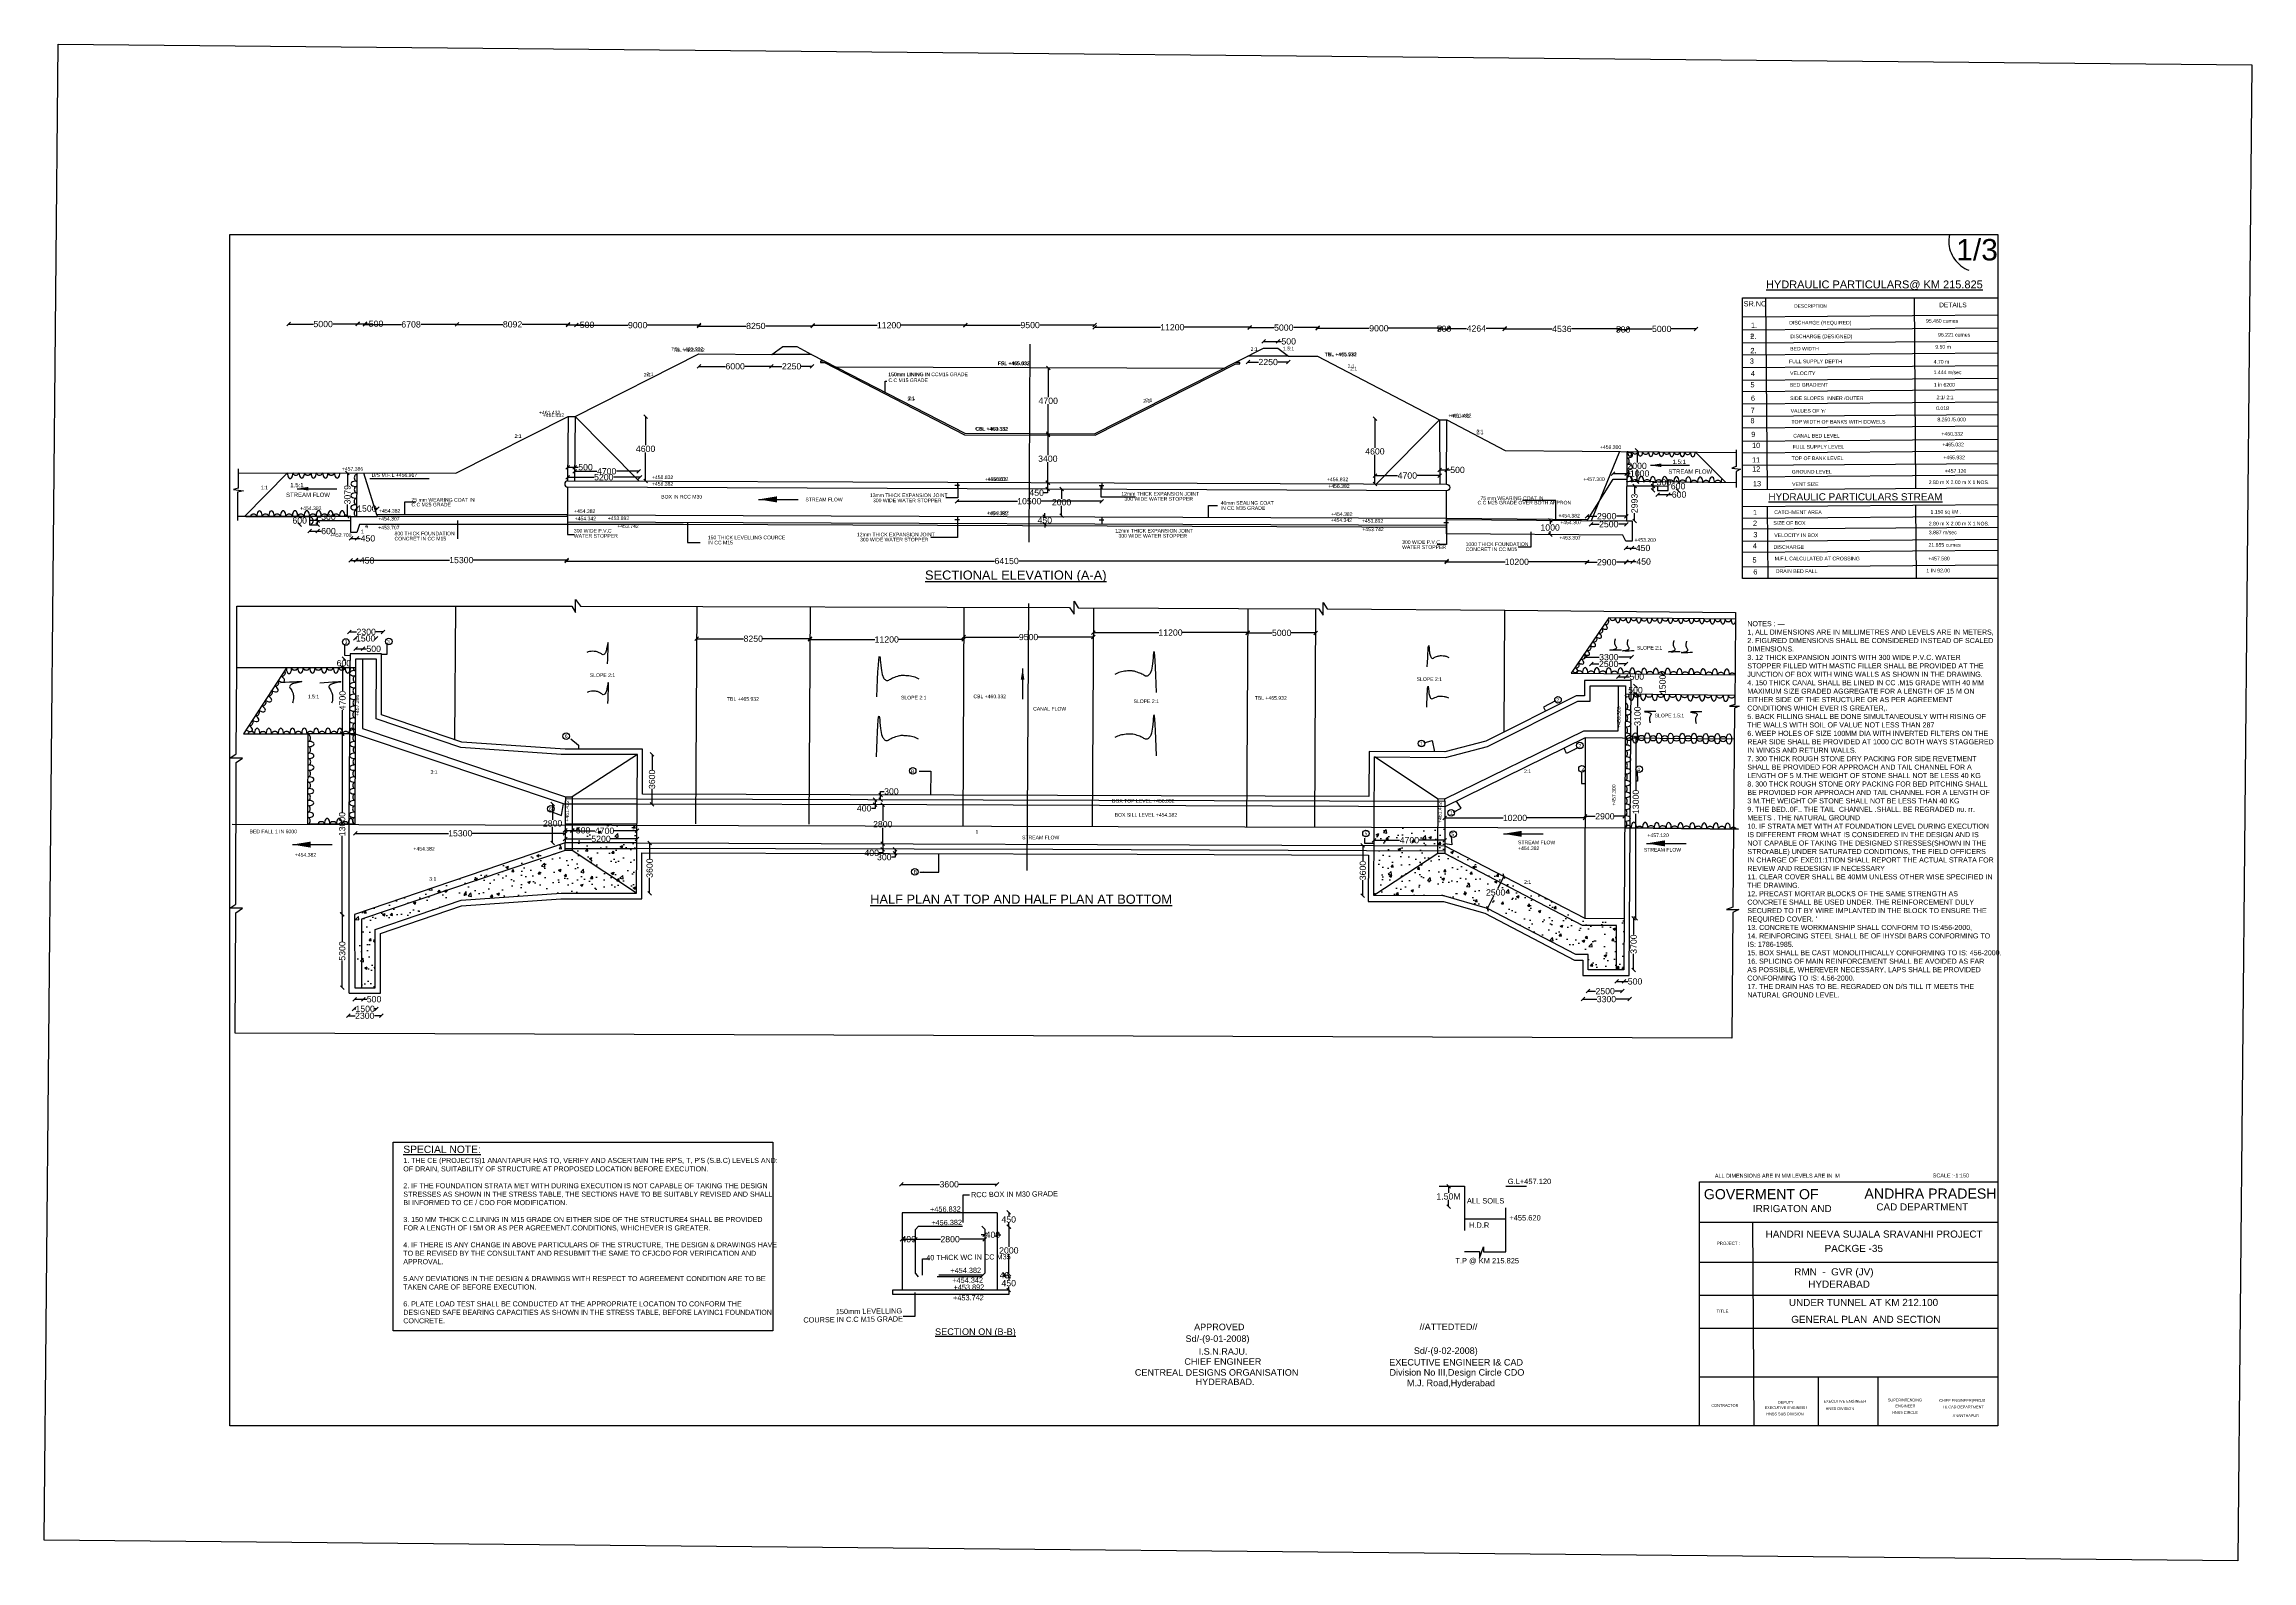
# Model space of a CAD drawing. Header units: metres. Extents: x 119 to 1793, y 659 to 1072.
# Drawn here: x 1191 to 1793, y 659 to 1072 of the extents above; entities that cross this region are included whole.
import ezdxf

# ---------------------------------------------------------------- set-up
doc = ezdxf.new("R2010")
doc.units = ezdxf.units.M
doc.header["$MEASUREMENT"] = 0
doc.linetypes.add('ACAD_ISO03W100', pattern=[30, 12, -18])
doc.layers.add('DRAWING', color=7, linetype='Continuous')
doc.styles.get("Standard").update_dxf_attribs({"font": 'ARIAL_1.TTF'})
doc.dimstyles.get("Standard").update_dxf_attribs({"dimtxt": 1.7, "dimasz": 1, "dimexe": 0.18, "dimexo": 0.0625, "dimgap": 0.09, "dimtad": 0, "dimtih": 1, "dimtoh": 1, "dimdec": 0, "dimzin": 0, "dimdsep": 46, "dimtxsty": 'Standard', "dimblk": 'OBLIQUE', "dimcen": 0, "dimse1": 1, "dimse2": 1, "dimadec": 0, "dimazin": 0, "dimtfac": 1, "dimtdec": 0, "dimtofl": 0, "dimtmove": 0, "dimatfit": 3, "dimfxl": 0, "dimtolj": 1, "dimtzin": 0, "dimarcsym": 0})
picture_1 = doc.add_image_def('image1.jpg', size_in_pixel=(7220, 4925))
pattern_1 = [(50, (0, 0), (7.172602, -0.627521), [0.75, -8.25]), (355, (0, 0), (-1.387513, 7.52192), [0.6, -6.6]), (100.4514, (0.598, -0.052), (5.785094, 6.894395), [0.637402, -7.01142]), (46.1842, (0, 2), (10.67241, -1.65519), [1.125, -12.375]), (96.6356, (0.889, 1.862), (9.34663, 9.74118), [0.9561, -10.51713]), (351.1842, (0, 2), (9.34662, 9.741186), [0.9, -9.9]), (21, (1, 1.5), (5.96907, -4.026189), [0.75, -8.25]), (326, (1, 1.5), (2.433153, 7.2515), [0.6, -6.6]), (71.4514, (1.4974, 1.1645), (8.402226, 3.225305), [0.637402, -7.01142]), (37.5, (0, 0), (0.1215986, 3.3289385), [0, -6.52, 0, -6.7, 0, -6.625]), (7.5, (0, 0), (2.6306954, 3.944117), [0, -3.82, 0, -6.37, 0, -2.525]), (327.5, (-2.23, 0), (5.3382244, -0.2255487), [0, -2.5, 0, -7.8, 0, -10.35]), (317.5, (-3.23, 0), (5.831862, 1.00105), [0, -3.25, 0, -5.18, 0, -7.35])]

# ---------------------------------------------------------------- blocks, each defined once
blk = doc.blocks.new('_Oblique')
at = {"color": 0, "linetype": 'ByBlock', "lineweight": -2}
blk.add_line((-0.5, -0.5), (0.5, 0.5), dxfattribs=at)
blk = doc.blocks.new('*D262')
at = {"layer": 'Defpoints', "color": 0, "linetype": 'ACAD_ISO03W100'}
for p in [(1428.75, 746.45), (1425.09, 745.31), (1428.75, 745.31)]:
    blk.add_point(p, dxfattribs=at)
at = {"layer": 'DRAWING', "color": 0, "linetype": 'ACAD_ISO03W100', "lineweight": -2}
blk.add_line((1425.09, 746.45), (1428.75, 746.45), dxfattribs=at)
at = {"layer": 'DRAWING', "color": 0, "linetype": 'ACAD_ISO03W100', "lineweight": -2, "rotation": 180}
blk.add_blockref('_Oblique', (1425.09, 746.45), dxfattribs=at)
at = {"layer": 'DRAWING', "color": 0, "linetype": 'ACAD_ISO03W100', "lineweight": -2}
blk.add_blockref('_Oblique', (1428.75, 746.45), dxfattribs=at)
at = {"layer": 'DRAWING', "color": 0, "linetype": 'ACAD_ISO03W100', "insert": (1426.92, 746.45), "char_height": 1.7, "attachment_point": 5}
blk.add_mtext('\\A1;400', dxfattribs=at)
blk = doc.blocks.new('*D263')
at = {"layer": 'Defpoints', "color": 0, "linetype": 'ACAD_ISO03W100'}
for p in [(1428.75, 746.45), (1447.66, 746.45), (1447.66, 744.88)]:
    blk.add_point(p, dxfattribs=at)
at = {"layer": 'DRAWING', "color": 0, "linetype": 'ACAD_ISO03W100', "lineweight": -2}
for p, q in [((1428.75, 746.45), (1435.56, 746.45)), ((1447.66, 746.45), (1440.84, 746.45))]:
    blk.add_line(p, q, dxfattribs=at)
at = {"layer": 'DRAWING', "color": 0, "linetype": 'ACAD_ISO03W100', "lineweight": -2, "rotation": 180}
blk.add_blockref('_Oblique', (1428.75, 746.45), dxfattribs=at)
at = {"layer": 'DRAWING', "color": 0, "linetype": 'ACAD_ISO03W100', "lineweight": -2}
blk.add_blockref('_Oblique', (1447.66, 746.45), dxfattribs=at)
at = {"layer": 'DRAWING', "color": 0, "linetype": 'ACAD_ISO03W100', "insert": (1438.2, 746.45), "char_height": 1.7, "attachment_point": 5}
blk.add_mtext('\\A1;2800', dxfattribs=at)
blk = doc.blocks.new('*D264')
at = {"layer": 'Defpoints', "color": 0, "linetype": 'ACAD_ISO03W100'}
for p in [(1447.66, 746.45), (1451.01, 747.66), (1451.01, 746.79)]:
    blk.add_point(p, dxfattribs=at)
at = {"layer": 'DRAWING', "color": 0, "linetype": 'ACAD_ISO03W100', "lineweight": -2}
for p, q in [((1447.66, 747.66), (1446.66, 747.66)), ((1451.01, 747.66), (1452.01, 747.66))]:
    blk.add_line(p, q, dxfattribs=at)
blk.add_blockref('_Oblique', (1447.66, 747.66), dxfattribs=at)
at = {"layer": 'DRAWING', "color": 0, "linetype": 'ACAD_ISO03W100', "lineweight": -2, "rotation": 180}
blk.add_blockref('_Oblique', (1451.01, 747.66), dxfattribs=at)
at = {"layer": 'DRAWING', "color": 0, "linetype": 'ACAD_ISO03W100', "insert": (1449.87, 747.66), "char_height": 1.7, "attachment_point": 5}
blk.add_mtext('\\A1;400', dxfattribs=at)
blk = doc.blocks.new('*D257')
at = {"layer": 'Defpoints', "color": 0, "linetype": 'ACAD_ISO03W100'}
for p in [(1454.21, 753.79), (1454.18, 749.88), (1454.33, 749.88)]:
    blk.add_point(p, dxfattribs=at)
at = {"layer": 'DRAWING', "color": 0, "linetype": 'ACAD_ISO03W100', "lineweight": -2}
for p, q in [((1454.18, 753.79), (1454.18, 752.79)), ((1454.18, 749.88), (1454.18, 750.88))]:
    blk.add_line(p, q, dxfattribs=at)
for p, rotation in [((1454.18, 753.79), 90), ((1454.18, 749.88), 270)]:
    blk.add_blockref('_Oblique', p, dxfattribs=dict(at, rotation=rotation))
at = {"layer": 'DRAWING', "color": 0, "linetype": 'ACAD_ISO03W100', "insert": (1454.18, 751.83), "char_height": 1.7, "attachment_point": 5}
blk.add_mtext('\\A1;450', dxfattribs=at)
blk = doc.blocks.new('*D258')
at = {"layer": 'Defpoints', "color": 0, "linetype": 'ACAD_ISO03W100'}
for p in [(1454.33, 749.88), (1454.18, 736.91), (1454.21, 736.91)]:
    blk.add_point(p, dxfattribs=at)
at = {"layer": 'DRAWING', "color": 0, "linetype": 'ACAD_ISO03W100', "lineweight": -2}
for p, q in [((1454.21, 749.88), (1454.21, 744.35)), ((1454.21, 736.91), (1454.21, 742.44))]:
    blk.add_line(p, q, dxfattribs=at)
for p, rotation in [((1454.21, 749.88), 90), ((1454.21, 736.91), 270)]:
    blk.add_blockref('_Oblique', p, dxfattribs=dict(at, rotation=rotation))
at = {"layer": 'DRAWING', "color": 0, "linetype": 'ACAD_ISO03W100', "insert": (1454.21, 743.39), "char_height": 1.7, "attachment_point": 5}
blk.add_mtext('\\A1;2000', dxfattribs=at)
blk = doc.blocks.new('*D259')
at = {"layer": 'Defpoints', "color": 0, "linetype": 'ACAD_ISO03W100'}
for p in [(1453.04, 736.34), (1454.18, 736.91), (1454.24, 736.34)]:
    blk.add_point(p, dxfattribs=at)
at = {"layer": 'DRAWING', "color": 0, "linetype": 'ACAD_ISO03W100', "lineweight": -2}
blk.add_line((1453.04, 736.91), (1453.04, 736.34), dxfattribs=at)
for p, rotation in [((1453.04, 736.91), 90), ((1453.04, 736.34), 270)]:
    blk.add_blockref('_Oblique', p, dxfattribs=dict(at, rotation=rotation))
at = {"layer": 'DRAWING', "color": 0, "linetype": 'ACAD_ISO03W100', "insert": (1453.04, 736.62), "char_height": 1.7, "attachment_point": 5}
blk.add_mtext('\\A1;40', dxfattribs=at)
blk = doc.blocks.new('*D260')
at = {"layer": 'Defpoints', "color": 0, "linetype": 'ACAD_ISO03W100'}
for p in [(1454.16, 736.34), (1454.18, 732.56), (1454.3, 732.56)]:
    blk.add_point(p, dxfattribs=at)
at = {"layer": 'DRAWING', "color": 0, "linetype": 'ACAD_ISO03W100', "lineweight": -2}
for p, q in [((1454.18, 736.34), (1454.18, 735.41)), ((1454.18, 732.56), (1454.18, 733.49))]:
    blk.add_line(p, q, dxfattribs=at)
for p, rotation in [((1454.18, 736.34), 90), ((1454.18, 732.56), 270)]:
    blk.add_blockref('_Oblique', p, dxfattribs=dict(at, rotation=rotation))
at = {"layer": 'DRAWING', "color": 0, "linetype": 'ACAD_ISO03W100', "insert": (1454.18, 734.45), "char_height": 1.7, "attachment_point": 5}
blk.add_mtext('\\A1;450', dxfattribs=at)
blk = doc.blocks.new('*D261')
at = {"layer": 'Defpoints', "color": 0, "linetype": 'ACAD_ISO03W100'}
for p in [(1424.9, 761.95), (1451.01, 762.04), (1451.01, 761.41)]:
    blk.add_point(p, dxfattribs=at)
at = {"layer": 'DRAWING', "color": 0, "linetype": 'ACAD_ISO03W100', "lineweight": -2}
for p, q in [((1424.9, 761.41), (1435.33, 761.41)), ((1451.01, 761.41), (1440.58, 761.41))]:
    blk.add_line(p, q, dxfattribs=at)
at = {"layer": 'DRAWING', "color": 0, "linetype": 'ACAD_ISO03W100', "lineweight": -2, "rotation": 180}
blk.add_blockref('_Oblique', (1424.9, 761.41), dxfattribs=at)
at = {"layer": 'DRAWING', "color": 0, "linetype": 'ACAD_ISO03W100', "lineweight": -2}
blk.add_blockref('_Oblique', (1451.01, 761.41), dxfattribs=at)
at = {"layer": 'DRAWING', "color": 0, "linetype": 'ACAD_ISO03W100', "insert": (1437.95, 761.41), "char_height": 1.7, "attachment_point": 5}
blk.add_mtext('\\A1;3600', dxfattribs=at)
blk = doc.blocks.new('*D270')
at = {"layer": 'Defpoints', "color": 0}
for p in [(1257.94, 995.86), (1276.67, 995.96), (1276.67, 995.86)]:
    blk.add_point(p, dxfattribs=at)
at = {"layer": 'DRAWING', "color": 0, "lineweight": -2}
for p, q in [((1257.94, 995.96), (1264.68, 995.96)), ((1276.67, 995.96), (1269.93, 995.96))]:
    blk.add_line(p, q, dxfattribs=at)
at = {"layer": 'DRAWING', "color": 0, "lineweight": -2, "rotation": 180}
blk.add_blockref('_Oblique', (1257.94, 995.96), dxfattribs=at)
at = {"layer": 'DRAWING', "color": 0, "lineweight": -2}
blk.add_blockref('_Oblique', (1276.67, 995.96), dxfattribs=at)
at = {"layer": 'DRAWING', "color": 0, "insert": (1267.3, 995.96), "char_height": 1.7, "attachment_point": 5}
blk.add_mtext('\\A1;5000', dxfattribs=at)
blk = doc.blocks.new('*D271')
at = {"layer": 'Defpoints', "color": 0}
for p in [(1276.67, 995.86), (1278.75, 996.04), (1278.75, 995.86)]:
    blk.add_point(p, dxfattribs=at)
at = {"layer": 'DRAWING', "color": 0, "lineweight": -2}
for p, q in [((1276.67, 996.04), (1278.75, 996.04)), ((1278.75, 996.04), (1279.75, 996.04))]:
    blk.add_line(p, q, dxfattribs=at)
at = {"layer": 'DRAWING', "color": 0, "lineweight": -2, "rotation": 180}
blk.add_blockref('_Oblique', (1276.67, 996.04), dxfattribs=at)
at = {"layer": 'DRAWING', "color": 0, "lineweight": -2}
blk.add_blockref('_Oblique', (1278.75, 996.04), dxfattribs=at)
at = {"layer": 'DRAWING', "color": 0, "insert": (1281.72, 996.04), "char_height": 1.7, "attachment_point": 5}
blk.add_mtext('\\A1;500', dxfattribs=at)
blk = doc.blocks.new('*D272')
at = {"layer": 'Defpoints', "color": 0}
for p in [(1278.72, 996), (1303.8, 996), (1303.8, 995.86)]:
    blk.add_point(p, dxfattribs=at)
at = {"layer": 'DRAWING', "color": 0, "lineweight": -2}
for p, q in [((1278.72, 995.86), (1288.62, 995.86)), ((1303.8, 995.86), (1293.89, 995.86))]:
    blk.add_line(p, q, dxfattribs=at)
at = {"layer": 'DRAWING', "color": 0, "lineweight": -2, "rotation": 180}
blk.add_blockref('_Oblique', (1278.72, 995.86), dxfattribs=at)
at = {"layer": 'DRAWING', "color": 0, "lineweight": -2}
blk.add_blockref('_Oblique', (1303.8, 995.86), dxfattribs=at)
at = {"layer": 'DRAWING', "color": 0, "insert": (1291.26, 995.86), "char_height": 1.7, "attachment_point": 5}
blk.add_mtext('\\A1;6708', dxfattribs=at)
blk = doc.blocks.new('*D273')
at = {"layer": 'Defpoints', "color": 0}
for p in [(1303.8, 995.86), (1334.06, 995.88), (1334.06, 995.86)]:
    blk.add_point(p, dxfattribs=at)
at = {"layer": 'DRAWING', "color": 0, "lineweight": -2}
for p, q in [((1303.8, 995.88), (1316.31, 995.88)), ((1334.06, 995.88), (1321.55, 995.88))]:
    blk.add_line(p, q, dxfattribs=at)
at = {"layer": 'DRAWING', "color": 0, "lineweight": -2, "rotation": 180}
blk.add_blockref('_Oblique', (1303.8, 995.88), dxfattribs=at)
at = {"layer": 'DRAWING', "color": 0, "lineweight": -2}
blk.add_blockref('_Oblique', (1334.06, 995.88), dxfattribs=at)
at = {"layer": 'DRAWING', "color": 0, "insert": (1318.93, 995.88), "char_height": 1.7, "attachment_point": 5}
blk.add_mtext('\\A1;8092', dxfattribs=at)
blk = doc.blocks.new('*D274')
at = {"layer": 'Defpoints', "color": 0}
for p in [(1334.06, 995.86), (1336.28, 995.86), (1336.28, 995.74)]:
    blk.add_point(p, dxfattribs=at)
at = {"layer": 'DRAWING', "color": 0, "lineweight": -2}
for p, q in [((1334.06, 995.74), (1336.28, 995.74)), ((1336.28, 995.74), (1337.28, 995.74))]:
    blk.add_line(p, q, dxfattribs=at)
at = {"layer": 'DRAWING', "color": 0, "lineweight": -2, "rotation": 180}
blk.add_blockref('_Oblique', (1334.06, 995.74), dxfattribs=at)
at = {"layer": 'DRAWING', "color": 0, "lineweight": -2}
blk.add_blockref('_Oblique', (1336.28, 995.74), dxfattribs=at)
at = {"layer": 'DRAWING', "color": 0, "insert": (1339.24, 995.74), "char_height": 1.7, "attachment_point": 5}
blk.add_mtext('\\A1;500', dxfattribs=at)
blk = doc.blocks.new('*D275')
at = {"layer": 'Defpoints', "color": 0}
for p in [(1336.28, 995.74), (1369.78, 995.74), (1369.78, 995.66)]:
    blk.add_point(p, dxfattribs=at)
at = {"layer": 'DRAWING', "color": 0, "lineweight": -2}
for p, q in [((1336.28, 995.66), (1350.41, 995.66)), ((1369.78, 995.66), (1355.66, 995.66))]:
    blk.add_line(p, q, dxfattribs=at)
at = {"layer": 'DRAWING', "color": 0, "lineweight": -2, "rotation": 180}
blk.add_blockref('_Oblique', (1336.28, 995.66), dxfattribs=at)
at = {"layer": 'DRAWING', "color": 0, "lineweight": -2}
blk.add_blockref('_Oblique', (1369.78, 995.66), dxfattribs=at)
at = {"layer": 'DRAWING', "color": 0, "insert": (1353.03, 995.66), "char_height": 1.7, "attachment_point": 5}
blk.add_mtext('\\A1;9000', dxfattribs=at)
blk = doc.blocks.new('*D276')
at = {"layer": 'Defpoints', "color": 0}
for p in [(1369.77, 995.65), (1400.7, 995.65), (1400.7, 995.43)]:
    blk.add_point(p, dxfattribs=at)
at = {"layer": 'DRAWING', "color": 0, "lineweight": -2}
for p, q in [((1369.77, 995.43), (1382.61, 995.43)), ((1400.7, 995.43), (1387.86, 995.43))]:
    blk.add_line(p, q, dxfattribs=at)
at = {"layer": 'DRAWING', "color": 0, "lineweight": -2, "rotation": 180}
blk.add_blockref('_Oblique', (1369.77, 995.43), dxfattribs=at)
at = {"layer": 'DRAWING', "color": 0, "lineweight": -2}
blk.add_blockref('_Oblique', (1400.7, 995.43), dxfattribs=at)
at = {"layer": 'DRAWING', "color": 0, "insert": (1385.24, 995.43), "char_height": 1.7, "attachment_point": 5}
blk.add_mtext('\\A1;8250', dxfattribs=at)
blk = doc.blocks.new('*D277')
at = {"layer": 'Defpoints', "color": 0}
for p in [(1400.7, 995.43), (1442.38, 995.63), (1442.38, 995.43)]:
    blk.add_point(p, dxfattribs=at)
at = {"layer": 'DRAWING', "color": 0, "lineweight": -2}
for p, q in [((1400.7, 995.63), (1418.34, 995.63)), ((1442.38, 995.63), (1424.75, 995.63))]:
    blk.add_line(p, q, dxfattribs=at)
at = {"layer": 'DRAWING', "color": 0, "lineweight": -2, "rotation": 180}
blk.add_blockref('_Oblique', (1400.7, 995.63), dxfattribs=at)
at = {"layer": 'DRAWING', "color": 0, "lineweight": -2}
blk.add_blockref('_Oblique', (1442.38, 995.63), dxfattribs=at)
at = {"layer": 'DRAWING', "color": 0, "insert": (1421.54, 995.63), "char_height": 1.7, "attachment_point": 5}
blk.add_mtext('\\A1;11200', dxfattribs=at)
blk = doc.blocks.new('*D278')
at = {"layer": 'Defpoints', "color": 0}
for p in [(1442.38, 995.63), (1477.63, 995.68), (1477.63, 995.63)]:
    blk.add_point(p, dxfattribs=at)
at = {"layer": 'DRAWING', "color": 0, "lineweight": -2}
for p, q in [((1442.38, 995.68), (1457.38, 995.68)), ((1477.63, 995.68), (1462.63, 995.68))]:
    blk.add_line(p, q, dxfattribs=at)
at = {"layer": 'DRAWING', "color": 0, "lineweight": -2, "rotation": 180}
blk.add_blockref('_Oblique', (1442.38, 995.68), dxfattribs=at)
at = {"layer": 'DRAWING', "color": 0, "lineweight": -2}
blk.add_blockref('_Oblique', (1477.63, 995.68), dxfattribs=at)
at = {"layer": 'DRAWING', "color": 0, "insert": (1460.01, 995.68), "char_height": 1.7, "attachment_point": 5}
blk.add_mtext('\\A1;9500', dxfattribs=at)
blk = doc.blocks.new('*D279')
at = {"layer": 'Defpoints', "color": 0}
for p in [(1477.63, 995.68), (1519.9, 995.68), (1519.9, 995.07)]:
    blk.add_point(p, dxfattribs=at)
at = {"layer": 'DRAWING', "color": 0, "lineweight": -2}
for p, q in [((1477.63, 995.07), (1495.56, 995.07)), ((1519.9, 995.07), (1501.97, 995.07))]:
    blk.add_line(p, q, dxfattribs=at)
at = {"layer": 'DRAWING', "color": 0, "lineweight": -2, "rotation": 180}
blk.add_blockref('_Oblique', (1477.63, 995.07), dxfattribs=at)
at = {"layer": 'DRAWING', "color": 0, "lineweight": -2}
blk.add_blockref('_Oblique', (1519.9, 995.07), dxfattribs=at)
at = {"layer": 'DRAWING', "color": 0, "insert": (1498.77, 995.07), "char_height": 1.7, "attachment_point": 5}
blk.add_mtext('\\A1;11200', dxfattribs=at)
blk = doc.blocks.new('*D280')
at = {"layer": 'Defpoints', "color": 0}
for p in [(1519.9, 995.07), (1538.43, 995.07), (1538.43, 994.98)]:
    blk.add_point(p, dxfattribs=at)
at = {"layer": 'DRAWING', "color": 0, "lineweight": -2}
for p, q in [((1519.9, 994.98), (1526.54, 994.98)), ((1538.43, 994.98), (1531.79, 994.98))]:
    blk.add_line(p, q, dxfattribs=at)
at = {"layer": 'DRAWING', "color": 0, "lineweight": -2, "rotation": 180}
blk.add_blockref('_Oblique', (1519.9, 994.98), dxfattribs=at)
at = {"layer": 'DRAWING', "color": 0, "lineweight": -2}
blk.add_blockref('_Oblique', (1538.43, 994.98), dxfattribs=at)
at = {"layer": 'DRAWING', "color": 0, "insert": (1529.16, 994.98), "char_height": 1.7, "attachment_point": 5}
blk.add_mtext('\\A1;5000', dxfattribs=at)
blk = doc.blocks.new('*D281')
at = {"layer": 'Defpoints', "color": 0}
for p in [(1538.43, 995.07), (1571.75, 995.07), (1571.75, 994.8)]:
    blk.add_point(p, dxfattribs=at)
at = {"layer": 'DRAWING', "color": 0, "lineweight": -2}
for p, q in [((1538.43, 994.8), (1552.47, 994.8)), ((1571.75, 994.8), (1557.72, 994.8))]:
    blk.add_line(p, q, dxfattribs=at)
at = {"layer": 'DRAWING', "color": 0, "lineweight": -2, "rotation": 180}
blk.add_blockref('_Oblique', (1538.43, 994.8), dxfattribs=at)
at = {"layer": 'DRAWING', "color": 0, "lineweight": -2}
blk.add_blockref('_Oblique', (1571.75, 994.8), dxfattribs=at)
at = {"layer": 'DRAWING', "color": 0, "insert": (1555.09, 994.8), "char_height": 1.7, "attachment_point": 5}
blk.add_mtext('\\A1;9000', dxfattribs=at)
blk = doc.blocks.new('*D282')
at = {"layer": 'Defpoints', "color": 0}
for p in [(1571.75, 994.8), (1573.95, 994.8), (1573.95, 994.66)]:
    blk.add_point(p, dxfattribs=at)
at = {"layer": 'DRAWING', "color": 0, "lineweight": -2}
blk.add_line((1571.75, 994.66), (1573.95, 994.66), dxfattribs=at)
at = {"layer": 'DRAWING', "color": 0, "lineweight": -2, "rotation": 180}
blk.add_blockref('_Oblique', (1571.75, 994.66), dxfattribs=at)
at = {"layer": 'DRAWING', "color": 0, "lineweight": -2}
blk.add_blockref('_Oblique', (1573.95, 994.66), dxfattribs=at)
at = {"layer": 'DRAWING', "color": 0, "insert": (1572.85, 994.66), "char_height": 1.7, "attachment_point": 5}
blk.add_mtext('\\A1;500', dxfattribs=at)
blk = doc.blocks.new('*D283')
at = {"layer": 'Defpoints', "color": 0}
for p in [(1573.93, 994.64), (1589.37, 994.75), (1589.37, 994.64)]:
    blk.add_point(p, dxfattribs=at)
at = {"layer": 'DRAWING', "color": 0, "lineweight": -2}
for p, q in [((1573.93, 994.75), (1578.99, 994.75)), ((1589.37, 994.75), (1584.31, 994.75))]:
    blk.add_line(p, q, dxfattribs=at)
at = {"layer": 'DRAWING', "color": 0, "lineweight": -2, "rotation": 180}
blk.add_blockref('_Oblique', (1573.93, 994.75), dxfattribs=at)
at = {"layer": 'DRAWING', "color": 0, "lineweight": -2}
blk.add_blockref('_Oblique', (1589.37, 994.75), dxfattribs=at)
at = {"layer": 'DRAWING', "color": 0, "insert": (1581.65, 994.75), "char_height": 1.7, "attachment_point": 5}
blk.add_mtext('\\A1;4264', dxfattribs=at)
blk = doc.blocks.new('*D284')
at = {"layer": 'Defpoints', "color": 0}
for p in [(1589.37, 994.64), (1620.54, 994.64), (1620.54, 994.62)]:
    blk.add_point(p, dxfattribs=at)
at = {"layer": 'DRAWING', "color": 0, "lineweight": -2}
for p, q in [((1589.37, 994.62), (1602.29, 994.62)), ((1620.54, 994.62), (1607.62, 994.62))]:
    blk.add_line(p, q, dxfattribs=at)
at = {"layer": 'DRAWING', "color": 0, "lineweight": -2, "rotation": 180}
blk.add_blockref('_Oblique', (1589.37, 994.62), dxfattribs=at)
at = {"layer": 'DRAWING', "color": 0, "lineweight": -2}
blk.add_blockref('_Oblique', (1620.54, 994.62), dxfattribs=at)
at = {"layer": 'DRAWING', "color": 0, "insert": (1604.96, 994.62), "char_height": 1.7, "attachment_point": 5}
blk.add_mtext('\\A1;4536', dxfattribs=at)
blk = doc.blocks.new('*D285')
at = {"layer": 'Defpoints', "color": 0}
for p in [(1620.54, 994.64), (1622.79, 994.64), (1622.79, 994.48)]:
    blk.add_point(p, dxfattribs=at)
at = {"layer": 'DRAWING', "color": 0, "lineweight": -2}
blk.add_line((1620.54, 994.48), (1622.79, 994.48), dxfattribs=at)
at = {"layer": 'DRAWING', "color": 0, "lineweight": -2, "rotation": 180}
blk.add_blockref('_Oblique', (1620.54, 994.48), dxfattribs=at)
at = {"layer": 'DRAWING', "color": 0, "lineweight": -2}
blk.add_blockref('_Oblique', (1622.79, 994.48), dxfattribs=at)
at = {"layer": 'DRAWING', "color": 0, "insert": (1621.66, 994.48), "char_height": 1.7, "attachment_point": 5}
blk.add_mtext('\\A1;500', dxfattribs=at)
blk = doc.blocks.new('*D286')
at = {"layer": 'Defpoints', "color": 0}
for p in [(1622.79, 994.48), (1641.55, 994.62), (1641.55, 994.48)]:
    blk.add_point(p, dxfattribs=at)
at = {"layer": 'DRAWING', "color": 0, "lineweight": -2}
for p, q in [((1622.79, 994.62), (1629.54, 994.62)), ((1641.55, 994.62), (1634.79, 994.62))]:
    blk.add_line(p, q, dxfattribs=at)
at = {"layer": 'DRAWING', "color": 0, "lineweight": -2, "rotation": 180}
blk.add_blockref('_Oblique', (1622.79, 994.62), dxfattribs=at)
at = {"layer": 'DRAWING', "color": 0, "lineweight": -2}
blk.add_blockref('_Oblique', (1641.55, 994.62), dxfattribs=at)
at = {"layer": 'DRAWING', "color": 0, "insert": (1632.17, 994.62), "char_height": 1.7, "attachment_point": 5}
blk.add_mtext('\\A1;5000', dxfattribs=at)
blk = doc.blocks.new('*D287')
at = {"layer": 'Defpoints', "color": 0}
for p in [(1260.9, 943.5), (1263.58, 943.5), (1263.58, 941.25)]:
    blk.add_point(p, dxfattribs=at)
at = {"layer": 'DRAWING', "color": 0, "lineweight": -2}
for p, q in [((1260.9, 943.5), (1260.9, 943.33)), ((1260.9, 941.25), (1260.9, 941.42))]:
    blk.add_line(p, q, dxfattribs=at)
for p, rotation in [((1260.9, 943.5), 90), ((1260.9, 941.25), 270)]:
    blk.add_blockref('_Oblique', p, dxfattribs=dict(at, rotation=rotation))
at = {"layer": 'DRAWING', "color": 0, "insert": (1260.9, 942.38), "char_height": 1.7, "attachment_point": 5}
blk.add_mtext('\\A1;600', dxfattribs=at)
blk = doc.blocks.new('*D288')
at = {"layer": 'Defpoints', "color": 0}
for p in [(1263.58, 941.25), (1265.78, 941.25), (1265.78, 939.51)]:
    blk.add_point(p, dxfattribs=at)
at = {"layer": 'DRAWING', "color": 0, "lineweight": -2}
for p, q in [((1263.58, 939.51), (1265.78, 939.51)), ((1265.78, 939.51), (1266.78, 939.51))]:
    blk.add_line(p, q, dxfattribs=at)
at = {"layer": 'DRAWING', "color": 0, "lineweight": -2, "rotation": 180}
blk.add_blockref('_Oblique', (1263.58, 939.51), dxfattribs=at)
at = {"layer": 'DRAWING', "color": 0, "lineweight": -2}
blk.add_blockref('_Oblique', (1265.78, 939.51), dxfattribs=at)
at = {"layer": 'DRAWING', "color": 0, "insert": (1268.75, 939.51), "char_height": 1.7, "attachment_point": 5}
blk.add_mtext('\\A1;600', dxfattribs=at)
blk = doc.blocks.new('*D289')
at = {"layer": 'Defpoints', "color": 0}
for p in [(1265.78, 942.4), (1265.78, 942.4), (1265.78, 941.25)]:
    blk.add_point(p, dxfattribs=at)
at = {"layer": 'DRAWING', "color": 0, "lineweight": -2}
for p, q in [((1265.78, 942.4), (1265.78, 943.4)), ((1265.78, 943.4), (1266.78, 943.4)), ((1265.78, 941.25), (1265.78, 942.4))]:
    blk.add_line(p, q, dxfattribs=at)
for p, rotation in [((1265.78, 942.4), 90), ((1265.78, 941.25), 270)]:
    blk.add_blockref('_Oblique', p, dxfattribs=dict(at, rotation=rotation))
at = {"layer": 'DRAWING', "color": 0, "insert": (1268.74, 943.4), "char_height": 1.7, "attachment_point": 5}
blk.add_mtext('\\A1;300', dxfattribs=at)
blk = doc.blocks.new('*D290')
at = {"layer": 'Defpoints', "color": 0}
for p in [(1274.87, 939.12), (1276.51, 939.12), (1276.51, 937.52)]:
    blk.add_point(p, dxfattribs=at)
at = {"layer": 'DRAWING', "color": 0, "lineweight": -2}
for p, q in [((1274.87, 937.52), (1276.51, 937.52)), ((1276.51, 937.52), (1277.51, 937.52))]:
    blk.add_line(p, q, dxfattribs=at)
at = {"layer": 'DRAWING', "color": 0, "lineweight": -2, "rotation": 180}
blk.add_blockref('_Oblique', (1274.87, 937.52), dxfattribs=at)
at = {"layer": 'DRAWING', "color": 0, "lineweight": -2}
blk.add_blockref('_Oblique', (1276.51, 937.52), dxfattribs=at)
at = {"layer": 'DRAWING', "color": 0, "insert": (1279.5, 937.52), "char_height": 1.7, "attachment_point": 5}
blk.add_mtext('\\A1;450', dxfattribs=at)
blk = doc.blocks.new('*D291')
at = {"layer": 'Defpoints', "color": 0}
for p in [(1282.05, 945.66), (1276.37, 943.5), (1282.05, 943.5)]:
    blk.add_point(p, dxfattribs=at)
at = {"layer": 'DRAWING', "color": 0, "lineweight": -2}
for p, q in [((1276.37, 945.66), (1276.67, 945.66)), ((1282.05, 945.66), (1281.76, 945.66))]:
    blk.add_line(p, q, dxfattribs=at)
at = {"layer": 'DRAWING', "color": 0, "lineweight": -2, "rotation": 180}
blk.add_blockref('_Oblique', (1276.37, 945.66), dxfattribs=at)
at = {"layer": 'DRAWING', "color": 0, "lineweight": -2}
blk.add_blockref('_Oblique', (1282.05, 945.66), dxfattribs=at)
at = {"layer": 'DRAWING', "color": 0, "insert": (1279.21, 945.66), "char_height": 1.7, "attachment_point": 5}
blk.add_mtext('\\A1;1500', dxfattribs=at)
blk = doc.blocks.new('*D292')
at = {"layer": 'Defpoints', "color": 0}
for p in [(1274.82, 931.55), (1276.29, 931.55), (1276.29, 931.5)]:
    blk.add_point(p, dxfattribs=at)
at = {"layer": 'DRAWING', "color": 0, "lineweight": -2}
for p, q in [((1274.82, 931.5), (1276.29, 931.5)), ((1276.29, 931.5), (1277.29, 931.5))]:
    blk.add_line(p, q, dxfattribs=at)
at = {"layer": 'DRAWING', "color": 0, "lineweight": -2, "rotation": 180}
blk.add_blockref('_Oblique', (1274.82, 931.5), dxfattribs=at)
at = {"layer": 'DRAWING', "color": 0, "lineweight": -2}
blk.add_blockref('_Oblique', (1276.29, 931.5), dxfattribs=at)
at = {"layer": 'DRAWING', "color": 0, "insert": (1279.29, 931.5), "char_height": 1.7, "attachment_point": 5}
blk.add_mtext('\\A1;450', dxfattribs=at)
blk = doc.blocks.new('*D293')
at = {"layer": 'Defpoints', "color": 0}
for p in [(1276.29, 931.5), (1333.64, 931.61), (1333.64, 931.5)]:
    blk.add_point(p, dxfattribs=at)
at = {"layer": 'DRAWING', "color": 0, "lineweight": -2}
for p, q in [((1276.29, 931.61), (1301.76, 931.61)), ((1333.64, 931.61), (1308.17, 931.61))]:
    blk.add_line(p, q, dxfattribs=at)
at = {"layer": 'DRAWING', "color": 0, "lineweight": -2, "rotation": 180}
blk.add_blockref('_Oblique', (1276.29, 931.61), dxfattribs=at)
at = {"layer": 'DRAWING', "color": 0, "lineweight": -2}
blk.add_blockref('_Oblique', (1333.64, 931.61), dxfattribs=at)
at = {"layer": 'DRAWING', "color": 0, "insert": (1304.96, 931.61), "char_height": 1.7, "attachment_point": 5}
blk.add_mtext('\\A1;15300', dxfattribs=at)
blk = doc.blocks.new('*D294')
at = {"layer": 'Defpoints', "color": 0}
for p in [(1335.85, 956.93), (1333.97, 955.92), (1335.85, 955.9)]:
    blk.add_point(p, dxfattribs=at)
at = {"layer": 'DRAWING', "color": 0, "lineweight": -2}
for p, q in [((1333.97, 956.93), (1335.85, 956.93)), ((1335.85, 956.93), (1336.85, 956.93))]:
    blk.add_line(p, q, dxfattribs=at)
at = {"layer": 'DRAWING', "color": 0, "lineweight": -2, "rotation": 180}
blk.add_blockref('_Oblique', (1333.97, 956.93), dxfattribs=at)
at = {"layer": 'DRAWING', "color": 0, "lineweight": -2}
blk.add_blockref('_Oblique', (1335.85, 956.93), dxfattribs=at)
at = {"layer": 'DRAWING', "color": 0, "insert": (1338.82, 956.93), "char_height": 1.7, "attachment_point": 5}
blk.add_mtext('\\A1;500', dxfattribs=at)
blk = doc.blocks.new('*D295')
at = {"layer": 'Defpoints', "color": 0}
for p in [(1335.85, 955.9), (1353.31, 955.92), (1353.31, 955.81)]:
    blk.add_point(p, dxfattribs=at)
at = {"layer": 'DRAWING', "color": 0, "lineweight": -2}
for p, q in [((1335.85, 955.81), (1341.92, 955.81)), ((1353.31, 955.81), (1347.24, 955.81))]:
    blk.add_line(p, q, dxfattribs=at)
at = {"layer": 'DRAWING', "color": 0, "lineweight": -2, "rotation": 180}
blk.add_blockref('_Oblique', (1335.85, 955.81), dxfattribs=at)
at = {"layer": 'DRAWING', "color": 0, "lineweight": -2}
blk.add_blockref('_Oblique', (1353.31, 955.81), dxfattribs=at)
at = {"layer": 'DRAWING', "color": 0, "insert": (1344.58, 955.81), "char_height": 1.7, "attachment_point": 5}
blk.add_mtext('\\A1;4700', dxfattribs=at)
blk = doc.blocks.new('*D296')
at = {"layer": 'Defpoints', "color": 0}
for p in [(1333.95, 954.52), (1353.64, 954.52), (1353.64, 954.2)]:
    blk.add_point(p, dxfattribs=at)
at = {"layer": 'DRAWING', "color": 0, "lineweight": -2}
for p, q in [((1333.95, 954.2), (1341.17, 954.2)), ((1353.64, 954.2), (1346.42, 954.2))]:
    blk.add_line(p, q, dxfattribs=at)
at = {"layer": 'DRAWING', "color": 0, "lineweight": -2, "rotation": 180}
blk.add_blockref('_Oblique', (1333.95, 954.2), dxfattribs=at)
at = {"layer": 'DRAWING', "color": 0, "lineweight": -2}
blk.add_blockref('_Oblique', (1353.64, 954.2), dxfattribs=at)
at = {"layer": 'DRAWING', "color": 0, "insert": (1343.8, 954.2), "char_height": 1.7, "attachment_point": 5}
blk.add_mtext('\\A1;5200', dxfattribs=at)
blk = doc.blocks.new('*D297')
at = {"layer": 'Defpoints', "color": 0}
for p in [(1354.5, 970.74), (1355.2, 970.74), (1354.5, 953.13)]:
    blk.add_point(p, dxfattribs=at)
at = {"layer": 'DRAWING', "color": 0, "lineweight": -2}
for p, q in [((1355.2, 970.74), (1355.2, 962.9)), ((1355.2, 953.13), (1355.2, 960.98))]:
    blk.add_line(p, q, dxfattribs=at)
for p, rotation in [((1355.2, 970.74), 90), ((1355.2, 953.13), 270)]:
    blk.add_blockref('_Oblique', p, dxfattribs=dict(at, rotation=rotation))
at = {"layer": 'DRAWING', "color": 0, "insert": (1355.2, 961.94), "char_height": 1.7, "attachment_point": 5}
blk.add_mtext('\\A1;4600', dxfattribs=at)
blk = doc.blocks.new('*D298')
at = {"layer": 'Defpoints', "color": 0}
for p in [(1369.79, 984.37), (1389.44, 984.43), (1389.44, 984.37)]:
    blk.add_point(p, dxfattribs=at)
at = {"layer": 'DRAWING', "color": 0, "lineweight": -2}
for p, q in [((1369.79, 984.43), (1376.98, 984.43)), ((1389.44, 984.43), (1382.24, 984.43))]:
    blk.add_line(p, q, dxfattribs=at)
at = {"layer": 'DRAWING', "color": 0, "lineweight": -2, "rotation": 180}
blk.add_blockref('_Oblique', (1369.79, 984.43), dxfattribs=at)
at = {"layer": 'DRAWING', "color": 0, "lineweight": -2}
blk.add_blockref('_Oblique', (1389.44, 984.43), dxfattribs=at)
at = {"layer": 'DRAWING', "color": 0, "insert": (1379.61, 984.43), "char_height": 1.7, "attachment_point": 5}
blk.add_mtext('\\A1;6000', dxfattribs=at)
blk = doc.blocks.new('*D299')
at = {"layer": 'Defpoints', "color": 0}
for p in [(1389.44, 984.37), (1400.56, 984.43), (1400.56, 984.37)]:
    blk.add_point(p, dxfattribs=at)
at = {"layer": 'DRAWING', "color": 0, "lineweight": -2}
for p, q in [((1389.44, 984.43), (1392.36, 984.43)), ((1400.56, 984.43), (1397.64, 984.43))]:
    blk.add_line(p, q, dxfattribs=at)
at = {"layer": 'DRAWING', "color": 0, "lineweight": -2, "rotation": 180}
blk.add_blockref('_Oblique', (1389.44, 984.43), dxfattribs=at)
at = {"layer": 'DRAWING', "color": 0, "lineweight": -2}
blk.add_blockref('_Oblique', (1400.56, 984.43), dxfattribs=at)
at = {"layer": 'DRAWING', "color": 0, "insert": (1395, 984.43), "char_height": 1.7, "attachment_point": 5}
blk.add_mtext('\\A1;2250', dxfattribs=at)
blk = doc.blocks.new('*D300')
at = {"layer": 'Defpoints', "color": 0}
for p in [(1463.7, 984.01), (1464.95, 984.01), (1464.45, 966.06)]:
    blk.add_point(p, dxfattribs=at)
at = {"layer": 'DRAWING', "color": 0, "lineweight": -2}
for p, q in [((1464.95, 984.01), (1464.95, 975.99)), ((1464.95, 966.06), (1464.95, 974.08))]:
    blk.add_line(p, q, dxfattribs=at)
for p, rotation in [((1464.95, 984.01), 90), ((1464.95, 966.06), 270)]:
    blk.add_blockref('_Oblique', p, dxfattribs=dict(at, rotation=rotation))
at = {"layer": 'DRAWING', "color": 0, "insert": (1464.95, 975.03), "char_height": 1.7, "attachment_point": 5}
blk.add_mtext('\\A1;4700', dxfattribs=at)
blk = doc.blocks.new('*D301')
at = {"layer": 'Defpoints', "color": 0}
for p in [(1464.89, 965.72), (1464.84, 952.75), (1464.84, 952.75)]:
    blk.add_point(p, dxfattribs=at)
at = {"layer": 'DRAWING', "color": 0, "lineweight": -2}
for p, q in [((1464.84, 965.72), (1464.84, 960.19)), ((1464.84, 952.75), (1464.84, 958.28))]:
    blk.add_line(p, q, dxfattribs=at)
for p, rotation in [((1464.84, 965.72), 90), ((1464.84, 952.75), 270)]:
    blk.add_blockref('_Oblique', p, dxfattribs=dict(at, rotation=rotation))
at = {"layer": 'DRAWING', "color": 0, "insert": (1464.84, 959.24), "char_height": 1.7, "attachment_point": 5}
blk.add_mtext('\\A1;3400', dxfattribs=at)
blk = doc.blocks.new('*D302')
at = {"layer": 'Defpoints', "color": 0}
for p in [(1464.78, 950.98), (1464.83, 950.98), (1464.84, 952.75)]:
    blk.add_point(p, dxfattribs=at)
at = {"layer": 'DRAWING', "color": 0, "lineweight": -2}
for p, q in [((1464.78, 952.75), (1464.78, 950.98)), ((1464.78, 950.98), (1464.78, 949.98)), ((1464.78, 949.98), (1463.78, 949.98))]:
    blk.add_line(p, q, dxfattribs=at)
for p, rotation in [((1464.78, 952.75), 90), ((1464.78, 950.98), 270)]:
    blk.add_blockref('_Oblique', p, dxfattribs=dict(at, rotation=rotation))
at = {"layer": 'DRAWING', "color": 0, "insert": (1461.79, 949.98), "char_height": 1.7, "attachment_point": 5}
blk.add_mtext('\\A1;450', dxfattribs=at)
blk = doc.blocks.new('*D303')
at = {"layer": 'Defpoints', "color": 0}
for p in [(1440.08, 949.37), (1479.51, 949.37), (1479.51, 947.65)]:
    blk.add_point(p, dxfattribs=at)
at = {"layer": 'DRAWING', "color": 0, "lineweight": -2}
for p, q in [((1440.08, 947.65), (1456.59, 947.65)), ((1479.51, 947.65), (1463, 947.65))]:
    blk.add_line(p, q, dxfattribs=at)
at = {"layer": 'DRAWING', "color": 0, "lineweight": -2, "rotation": 180}
blk.add_blockref('_Oblique', (1440.08, 947.65), dxfattribs=at)
at = {"layer": 'DRAWING', "color": 0, "lineweight": -2}
blk.add_blockref('_Oblique', (1479.51, 947.65), dxfattribs=at)
at = {"layer": 'DRAWING', "color": 0, "insert": (1459.79, 947.65), "char_height": 1.7, "attachment_point": 5}
blk.add_mtext('\\A1;10500', dxfattribs=at)
blk = doc.blocks.new('*D304')
at = {"layer": 'Defpoints', "color": 0}
for p in [(1465.95, 950.97), (1465.95, 943.76), (1468.59, 943.76)]:
    blk.add_point(p, dxfattribs=at)
at = {"layer": 'DRAWING', "color": 0, "lineweight": -2}
for p, q in [((1468.59, 950.97), (1468.59, 948.33)), ((1468.59, 943.76), (1468.59, 946.41))]:
    blk.add_line(p, q, dxfattribs=at)
for p, rotation in [((1468.59, 950.97), 90), ((1468.59, 943.76), 270)]:
    blk.add_blockref('_Oblique', p, dxfattribs=dict(at, rotation=rotation))
at = {"layer": 'DRAWING', "color": 0, "insert": (1468.59, 947.37), "char_height": 1.7, "attachment_point": 5}
blk.add_mtext('\\A1;2000', dxfattribs=at)
blk = doc.blocks.new('*D305')
at = {"layer": 'Defpoints', "color": 0}
for p in [(1464.01, 943.42), (1464.31, 941.46), (1464.32, 943.42)]:
    blk.add_point(p, dxfattribs=at)
at = {"layer": 'DRAWING', "color": 0, "lineweight": -2}
for p, q in [((1464.01, 943.42), (1464.01, 944.42)), ((1464.01, 941.46), (1464.01, 940.46))]:
    blk.add_line(p, q, dxfattribs=at)
for p, rotation in [((1464.01, 943.42), 270), ((1464.01, 941.46), 90)]:
    blk.add_blockref('_Oblique', p, dxfattribs=dict(at, rotation=rotation))
at = {"layer": 'DRAWING', "color": 0, "insert": (1464.01, 942.44), "char_height": 1.7, "attachment_point": 5}
blk.add_mtext('\\A1;450', dxfattribs=at)
blk = doc.blocks.new('*D306')
at = {"layer": 'Defpoints', "color": 0}
for p in [(1333.64, 931.5), (1573.57, 931.5), (1573.57, 931.35)]:
    blk.add_point(p, dxfattribs=at)
at = {"layer": 'DRAWING', "color": 0, "lineweight": -2}
for p, q in [((1333.64, 931.35), (1450.31, 931.35)), ((1573.57, 931.35), (1456.9, 931.35))]:
    blk.add_line(p, q, dxfattribs=at)
at = {"layer": 'DRAWING', "color": 0, "lineweight": -2, "rotation": 180}
blk.add_blockref('_Oblique', (1333.64, 931.35), dxfattribs=at)
at = {"layer": 'DRAWING', "color": 0, "lineweight": -2}
blk.add_blockref('_Oblique', (1573.57, 931.35), dxfattribs=at)
at = {"layer": 'DRAWING', "color": 0, "insert": (1453.6, 931.35), "char_height": 1.7, "attachment_point": 5}
blk.add_mtext('\\A1;64150', dxfattribs=at)
blk = doc.blocks.new('*D307')
at = {"layer": 'Defpoints', "color": 0}
for p in [(1554, 970.13), (1554.33, 970.13), (1554.33, 952.35)]:
    blk.add_point(p, dxfattribs=at)
at = {"layer": 'DRAWING', "color": 0, "lineweight": -2}
for p, q in [((1554, 970.13), (1554, 962.2)), ((1554, 952.35), (1554, 960.28))]:
    blk.add_line(p, q, dxfattribs=at)
for p, rotation in [((1554, 970.13), 90), ((1554, 952.35), 270)]:
    blk.add_blockref('_Oblique', p, dxfattribs=dict(at, rotation=rotation))
at = {"layer": 'DRAWING', "color": 0, "insert": (1554, 961.24), "char_height": 1.7, "attachment_point": 5}
blk.add_mtext('\\A1;4600', dxfattribs=at)
blk = doc.blocks.new('*D308')
at = {"layer": 'Defpoints', "color": 0}
for p in [(1554, 954.62), (1571.68, 954.68), (1571.68, 954.65)]:
    blk.add_point(p, dxfattribs=at)
at = {"layer": 'DRAWING', "color": 0, "lineweight": -2}
for p, q in [((1554, 954.65), (1560.18, 954.65)), ((1571.68, 954.65), (1565.5, 954.65))]:
    blk.add_line(p, q, dxfattribs=at)
at = {"layer": 'DRAWING', "color": 0, "lineweight": -2, "rotation": 180}
blk.add_blockref('_Oblique', (1554, 954.65), dxfattribs=at)
at = {"layer": 'DRAWING', "color": 0, "lineweight": -2}
blk.add_blockref('_Oblique', (1571.68, 954.65), dxfattribs=at)
at = {"layer": 'DRAWING', "color": 0, "insert": (1562.84, 954.65), "char_height": 1.7, "attachment_point": 5}
blk.add_mtext('\\A1;4700', dxfattribs=at)
blk = doc.blocks.new('*D309')
at = {"layer": 'Defpoints', "color": 0}
for p in [(1571.68, 954.65), (1573.54, 956.18), (1573.54, 954.65)]:
    blk.add_point(p, dxfattribs=at)
at = {"layer": 'DRAWING', "color": 0, "lineweight": -2}
for p, q in [((1571.68, 956.18), (1573.54, 956.18)), ((1573.54, 956.18), (1574.54, 956.18))]:
    blk.add_line(p, q, dxfattribs=at)
at = {"layer": 'DRAWING', "color": 0, "lineweight": -2, "rotation": 180}
blk.add_blockref('_Oblique', (1571.68, 956.18), dxfattribs=at)
at = {"layer": 'DRAWING', "color": 0, "lineweight": -2}
blk.add_blockref('_Oblique', (1573.54, 956.18), dxfattribs=at)
at = {"layer": 'DRAWING', "color": 0, "insert": (1576.51, 956.18), "char_height": 1.7, "attachment_point": 5}
blk.add_mtext('\\A1;500', dxfattribs=at)
blk = doc.blocks.new('*D310')
at = {"layer": 'Defpoints', "color": 0}
for p in [(1573.54, 931.35), (1611.8, 931.35), (1611.8, 931.13)]:
    blk.add_point(p, dxfattribs=at)
at = {"layer": 'DRAWING', "color": 0, "lineweight": -2}
for p, q in [((1573.54, 931.13), (1589.47, 931.13)), ((1611.8, 931.13), (1595.88, 931.13))]:
    blk.add_line(p, q, dxfattribs=at)
at = {"layer": 'DRAWING', "color": 0, "lineweight": -2, "rotation": 180}
blk.add_blockref('_Oblique', (1573.54, 931.13), dxfattribs=at)
at = {"layer": 'DRAWING', "color": 0, "lineweight": -2}
blk.add_blockref('_Oblique', (1611.8, 931.13), dxfattribs=at)
at = {"layer": 'DRAWING', "color": 0, "insert": (1592.67, 931.13), "char_height": 1.7, "attachment_point": 5}
blk.add_mtext('\\A1;10200', dxfattribs=at)
blk = doc.blocks.new('*D311')
at = {"layer": 'Defpoints', "color": 0}
for p in [(1611.8, 931.35), (1622.55, 931.35), (1622.55, 931.02)]:
    blk.add_point(p, dxfattribs=at)
at = {"layer": 'DRAWING', "color": 0, "lineweight": -2}
for p, q in [((1611.8, 931.02), (1614.54, 931.02)), ((1622.55, 931.02), (1619.82, 931.02))]:
    blk.add_line(p, q, dxfattribs=at)
at = {"layer": 'DRAWING', "color": 0, "lineweight": -2, "rotation": 180}
blk.add_blockref('_Oblique', (1611.8, 931.02), dxfattribs=at)
at = {"layer": 'DRAWING', "color": 0, "lineweight": -2}
blk.add_blockref('_Oblique', (1622.55, 931.02), dxfattribs=at)
at = {"layer": 'DRAWING', "color": 0, "insert": (1617.18, 931.02), "char_height": 1.7, "attachment_point": 5}
blk.add_mtext('\\A1;2900', dxfattribs=at)
blk = doc.blocks.new('*D312')
at = {"layer": 'Defpoints', "color": 0}
for p in [(1622.52, 931.02), (1624.24, 931.2), (1624.24, 931.02)]:
    blk.add_point(p, dxfattribs=at)
at = {"layer": 'DRAWING', "color": 0, "lineweight": -2}
for p, q in [((1622.52, 931.2), (1624.24, 931.2)), ((1624.24, 931.2), (1625.24, 931.2))]:
    blk.add_line(p, q, dxfattribs=at)
at = {"layer": 'DRAWING', "color": 0, "lineweight": -2, "rotation": 180}
blk.add_blockref('_Oblique', (1622.52, 931.2), dxfattribs=at)
at = {"layer": 'DRAWING', "color": 0, "lineweight": -2}
blk.add_blockref('_Oblique', (1624.24, 931.2), dxfattribs=at)
at = {"layer": 'DRAWING', "color": 0, "insert": (1627.24, 931.2), "char_height": 1.7, "attachment_point": 5}
blk.add_mtext('\\A1;450', dxfattribs=at)
blk = doc.blocks.new('*D313')
at = {"layer": 'Defpoints', "color": 0}
for p in [(1622.4, 936.73), (1624.08, 936.73), (1624.08, 934.9)]:
    blk.add_point(p, dxfattribs=at)
at = {"layer": 'DRAWING', "color": 0, "lineweight": -2}
for p, q in [((1622.4, 934.9), (1624.08, 934.9)), ((1624.08, 934.9), (1625.08, 934.9))]:
    blk.add_line(p, q, dxfattribs=at)
at = {"layer": 'DRAWING', "color": 0, "lineweight": -2, "rotation": 180}
blk.add_blockref('_Oblique', (1622.4, 934.9), dxfattribs=at)
at = {"layer": 'DRAWING', "color": 0, "lineweight": -2}
blk.add_blockref('_Oblique', (1624.08, 934.9), dxfattribs=at)
at = {"layer": 'DRAWING', "color": 0, "insert": (1627.08, 934.9), "char_height": 1.7, "attachment_point": 5}
blk.add_mtext('\\A1;450', dxfattribs=at)
blk = doc.blocks.new('*D314')
at = {"layer": 'Defpoints', "color": 0}
for p in [(1612.94, 941.45), (1622.54, 941.45), (1622.54, 941.38)]:
    blk.add_point(p, dxfattribs=at)
at = {"layer": 'DRAWING', "color": 0, "lineweight": -2}
for p, q in [((1612.94, 941.38), (1615.1, 941.38)), ((1622.54, 941.38), (1620.38, 941.38))]:
    blk.add_line(p, q, dxfattribs=at)
at = {"layer": 'DRAWING', "color": 0, "lineweight": -2, "rotation": 180}
blk.add_blockref('_Oblique', (1612.94, 941.38), dxfattribs=at)
at = {"layer": 'DRAWING', "color": 0, "lineweight": -2}
blk.add_blockref('_Oblique', (1622.54, 941.38), dxfattribs=at)
at = {"layer": 'DRAWING', "color": 0, "insert": (1617.74, 941.38), "char_height": 1.7, "attachment_point": 5}
blk.add_mtext('\\A1;2500', dxfattribs=at)
blk = doc.blocks.new('*D315')
at = {"layer": 'Defpoints', "color": 0}
for p in [(1611.77, 943.62), (1622.57, 943.58), (1622.57, 943.58)]:
    blk.add_point(p, dxfattribs=at)
at = {"layer": 'DRAWING', "color": 0, "lineweight": -2}
for p, q in [((1611.77, 943.58), (1614.53, 943.58)), ((1622.57, 943.58), (1619.81, 943.58))]:
    blk.add_line(p, q, dxfattribs=at)
at = {"layer": 'DRAWING', "color": 0, "lineweight": -2, "rotation": 180}
blk.add_blockref('_Oblique', (1611.77, 943.58), dxfattribs=at)
at = {"layer": 'DRAWING', "color": 0, "lineweight": -2}
blk.add_blockref('_Oblique', (1622.57, 943.58), dxfattribs=at)
at = {"layer": 'DRAWING', "color": 0, "insert": (1617.17, 943.58), "char_height": 1.7, "attachment_point": 5}
blk.add_mtext('\\A1;2900', dxfattribs=at)
blk = doc.blocks.new('*D316')
at = {"layer": 'Defpoints', "color": 0}
for p in [(1601.8, 942.43), (1601.77, 938.53), (1601.77, 938.53)]:
    blk.add_point(p, dxfattribs=at)
at = {"layer": 'DRAWING', "color": 0, "lineweight": -2}
for p, q in [((1601.77, 942.43), (1601.77, 941.44)), ((1601.77, 938.53), (1601.77, 939.52))]:
    blk.add_line(p, q, dxfattribs=at)
for p, rotation in [((1601.77, 942.43), 90), ((1601.77, 938.53), 270)]:
    blk.add_blockref('_Oblique', p, dxfattribs=dict(at, rotation=rotation))
at = {"layer": 'DRAWING', "color": 0, "insert": (1601.77, 940.48), "char_height": 1.7, "attachment_point": 5}
blk.add_mtext('\\A1;1000', dxfattribs=at)
blk = doc.blocks.new('*D317')
at = {"layer": 'Defpoints', "color": 0}
for p in [(1624.44, 951.83), (1624.76, 951.83), (1624.08, 942.27)]:
    blk.add_point(p, dxfattribs=at)
at = {"layer": 'DRAWING', "color": 0, "lineweight": -2}
for p, q in [((1624.76, 951.83), (1624.76, 949.69)), ((1624.76, 942.27), (1624.76, 944.4))]:
    blk.add_line(p, q, dxfattribs=at)
for p, rotation in [((1624.76, 951.83), 90), ((1624.76, 942.27), 270)]:
    blk.add_blockref('_Oblique', p, dxfattribs=dict(at, rotation=rotation))
at = {"layer": 'DRAWING', "color": 0, "insert": (1624.76, 947.05), "char_height": 1.7, "attachment_point": 5, "rotation": 90}
blk.add_mtext('\\A1;2993', dxfattribs=at)
blk = doc.blocks.new('*D318')
at = {"layer": 'Defpoints', "color": 0}
for p in [(1629.82, 951.81), (1631.05, 951.81), (1631.05, 950.6)]:
    blk.add_point(p, dxfattribs=at)
at = {"layer": 'DRAWING', "color": 0, "lineweight": -2}
for p, q in [((1629.82, 951.81), (1629.82, 952.81)), ((1629.82, 952.81), (1630.82, 952.81)), ((1629.82, 950.6), (1629.82, 951.81))]:
    blk.add_line(p, q, dxfattribs=at)
for p, rotation in [((1629.82, 951.81), 90), ((1629.82, 950.6), 270)]:
    blk.add_blockref('_Oblique', p, dxfattribs=dict(at, rotation=rotation))
at = {"layer": 'DRAWING', "color": 0, "insert": (1632.78, 952.81), "char_height": 1.7, "attachment_point": 5}
blk.add_mtext('\\A1;300', dxfattribs=at)
blk = doc.blocks.new('*D319')
at = {"layer": 'Defpoints', "color": 0}
for p in [(1631.05, 950.6), (1633.94, 950.56), (1633.94, 949.48)]:
    blk.add_point(p, dxfattribs=at)
at = {"layer": 'DRAWING', "color": 0, "lineweight": -2}
for p, q in [((1631.05, 949.48), (1633.94, 949.48)), ((1633.94, 949.48), (1634.94, 949.48))]:
    blk.add_line(p, q, dxfattribs=at)
at = {"layer": 'DRAWING', "color": 0, "lineweight": -2, "rotation": 180}
blk.add_blockref('_Oblique', (1631.05, 949.48), dxfattribs=at)
at = {"layer": 'DRAWING', "color": 0, "lineweight": -2}
blk.add_blockref('_Oblique', (1633.94, 949.48), dxfattribs=at)
at = {"layer": 'DRAWING', "color": 0, "insert": (1636.91, 949.48), "char_height": 1.7, "attachment_point": 5}
blk.add_mtext('\\A1;600', dxfattribs=at)
blk = doc.blocks.new('*D320')
at = {"layer": 'Defpoints', "color": 0}
for p in [(1633.96, 952.9), (1636.64, 952.9), (1633.94, 950.56)]:
    blk.add_point(p, dxfattribs=at)
at = {"layer": 'DRAWING', "color": 0, "lineweight": -2}
for p, q in [((1636.64, 952.9), (1636.64, 952.69)), ((1636.64, 950.56), (1636.64, 950.78))]:
    blk.add_line(p, q, dxfattribs=at)
for p, rotation in [((1636.64, 952.9), 90), ((1636.64, 950.56), 270)]:
    blk.add_blockref('_Oblique', p, dxfattribs=dict(at, rotation=rotation))
at = {"layer": 'DRAWING', "color": 0, "insert": (1636.64, 951.73), "char_height": 1.7, "attachment_point": 5}
blk.add_mtext('\\A1;600', dxfattribs=at)
blk = doc.blocks.new('*D321')
at = {"layer": 'Defpoints', "color": 0}
for p in [(1618.94, 953.69), (1622.61, 955.2), (1622.61, 953.68)]:
    blk.add_point(p, dxfattribs=at)
at = {"layer": 'DRAWING', "color": 0, "lineweight": -2}
for p, q in [((1618.94, 955.2), (1622.61, 955.2)), ((1622.61, 955.2), (1623.61, 955.2))]:
    blk.add_line(p, q, dxfattribs=at)
at = {"layer": 'DRAWING', "color": 0, "lineweight": -2, "rotation": 180}
blk.add_blockref('_Oblique', (1618.94, 955.2), dxfattribs=at)
at = {"layer": 'DRAWING', "color": 0, "lineweight": -2}
blk.add_blockref('_Oblique', (1622.61, 955.2), dxfattribs=at)
at = {"layer": 'DRAWING', "color": 0, "insert": (1626.16, 955.2), "char_height": 1.7, "attachment_point": 5}
blk.add_mtext('\\A1;1000', dxfattribs=at)
blk = doc.blocks.new('*D322')
at = {"layer": 'Defpoints', "color": 0}
for p in [(1625.15, 961.55), (1625.46, 961.55), (1625.15, 953)]:
    blk.add_point(p, dxfattribs=at)
at = {"layer": 'DRAWING', "color": 0, "lineweight": -2}
for p, q in [((1625.46, 961.55), (1625.46, 958.24)), ((1625.46, 953), (1625.46, 956.32))]:
    blk.add_line(p, q, dxfattribs=at)
for p, rotation in [((1625.46, 961.55), 90), ((1625.46, 953), 270)]:
    blk.add_blockref('_Oblique', p, dxfattribs=dict(at, rotation=rotation))
at = {"layer": 'DRAWING', "color": 0, "insert": (1625.46, 957.28), "char_height": 1.7, "attachment_point": 5}
blk.add_mtext('\\A1;2000', dxfattribs=at)
blk = doc.blocks.new('*D323')
at = {"layer": 'Defpoints', "color": 0}
for p in [(1523.65, 989.41), (1527.54, 991.23), (1527.54, 989.41)]:
    blk.add_point(p, dxfattribs=at)
at = {"layer": 'DRAWING', "color": 0, "lineweight": -2}
for p, q in [((1523.65, 991.23), (1527.54, 991.23)), ((1527.54, 991.23), (1528.54, 991.23))]:
    blk.add_line(p, q, dxfattribs=at)
at = {"layer": 'DRAWING', "color": 0, "lineweight": -2, "rotation": 180}
blk.add_blockref('_Oblique', (1523.65, 991.23), dxfattribs=at)
at = {"layer": 'DRAWING', "color": 0, "lineweight": -2}
blk.add_blockref('_Oblique', (1527.54, 991.23), dxfattribs=at)
at = {"layer": 'DRAWING', "color": 0, "insert": (1530.5, 991.23), "char_height": 1.7, "attachment_point": 5}
blk.add_mtext('\\A1;500', dxfattribs=at)
blk = doc.blocks.new('*D324')
at = {"layer": 'Defpoints', "color": 0}
for p in [(1519.36, 987.23), (1530.44, 987.24), (1530.44, 985.6)]:
    blk.add_point(p, dxfattribs=at)
at = {"layer": 'DRAWING', "color": 0, "lineweight": -2}
for p, q in [((1519.36, 985.6), (1522.26, 985.6)), ((1530.44, 985.6), (1527.54, 985.6))]:
    blk.add_line(p, q, dxfattribs=at)
at = {"layer": 'DRAWING', "color": 0, "lineweight": -2, "rotation": 180}
blk.add_blockref('_Oblique', (1519.36, 985.6), dxfattribs=at)
at = {"layer": 'DRAWING', "color": 0, "lineweight": -2}
blk.add_blockref('_Oblique', (1530.44, 985.6), dxfattribs=at)
at = {"layer": 'DRAWING', "color": 0, "insert": (1524.9, 985.6), "char_height": 1.7, "attachment_point": 5}
blk.add_mtext('\\A1;2250', dxfattribs=at)
blk = doc.blocks.new('*D325')
at = {"layer": 'Defpoints', "color": 0}
for p in [(1273.92, 955.36), (1274.17, 955.36), (1274.15, 943.5)]:
    blk.add_point(p, dxfattribs=at)
at = {"layer": 'DRAWING', "color": 0, "lineweight": -2}
for p, q in [((1273.92, 955.36), (1273.92, 952.06)), ((1273.92, 943.5), (1273.92, 946.8))]:
    blk.add_line(p, q, dxfattribs=at)
for p, rotation in [((1273.92, 955.36), 90), ((1273.92, 943.5), 270)]:
    blk.add_blockref('_Oblique', p, dxfattribs=dict(at, rotation=rotation))
at = {"layer": 'DRAWING', "color": 0, "insert": (1273.92, 949.43), "char_height": 1.7, "attachment_point": 5, "rotation": 90}
blk.add_mtext('\\A1;3079', dxfattribs=at)
blk = doc.blocks.new('*D326')
at = {"layer": 'Defpoints', "color": 0}
for p in [(1276.17, 907.48), (1278.12, 907.48), (1278.12, 907.42)]:
    blk.add_point(p, dxfattribs=at)
at = {"layer": 'DRAWING', "color": 0, "lineweight": -2}
for p, q in [((1276.17, 907.42), (1278.12, 907.42)), ((1278.12, 907.42), (1279.12, 907.42))]:
    blk.add_line(p, q, dxfattribs=at)
at = {"layer": 'DRAWING', "color": 0, "lineweight": -2, "rotation": 180}
blk.add_blockref('_Oblique', (1276.17, 907.42), dxfattribs=at)
at = {"layer": 'DRAWING', "color": 0, "lineweight": -2}
blk.add_blockref('_Oblique', (1278.12, 907.42), dxfattribs=at)
at = {"layer": 'DRAWING', "color": 0, "insert": (1281.08, 907.42), "char_height": 1.7, "attachment_point": 5}
blk.add_mtext('\\A1;500', dxfattribs=at)
blk = doc.blocks.new('*D327')
at = {"layer": 'Defpoints', "color": 0}
for p in [(1276.05, 910.38), (1281.75, 910.38), (1281.75, 910.25)]:
    blk.add_point(p, dxfattribs=at)
at = {"layer": 'DRAWING', "color": 0, "lineweight": -2}
for p, q in [((1276.05, 910.25), (1276.35, 910.25)), ((1281.75, 910.25), (1281.44, 910.25))]:
    blk.add_line(p, q, dxfattribs=at)
at = {"layer": 'DRAWING', "color": 0, "lineweight": -2, "rotation": 180}
blk.add_blockref('_Oblique', (1276.05, 910.25), dxfattribs=at)
at = {"layer": 'DRAWING', "color": 0, "lineweight": -2}
blk.add_blockref('_Oblique', (1281.75, 910.25), dxfattribs=at)
at = {"layer": 'DRAWING', "color": 0, "insert": (1278.9, 910.25), "char_height": 1.7, "attachment_point": 5}
blk.add_mtext('\\A1;1500', dxfattribs=at)
blk = doc.blocks.new('*D328')
at = {"layer": 'Defpoints', "color": 0}
for p in [(1274.45, 911.94), (1283.61, 912.04), (1283.61, 911.94)]:
    blk.add_point(p, dxfattribs=at)
at = {"layer": 'DRAWING', "color": 0, "lineweight": -2}
for p, q in [((1274.45, 912.04), (1276.39, 912.04)), ((1283.61, 912.04), (1281.67, 912.04))]:
    blk.add_line(p, q, dxfattribs=at)
at = {"layer": 'DRAWING', "color": 0, "lineweight": -2, "rotation": 180}
blk.add_blockref('_Oblique', (1274.45, 912.04), dxfattribs=at)
at = {"layer": 'DRAWING', "color": 0, "lineweight": -2}
blk.add_blockref('_Oblique', (1283.61, 912.04), dxfattribs=at)
at = {"layer": 'DRAWING', "color": 0, "insert": (1279.03, 912.04), "char_height": 1.7, "attachment_point": 5}
blk.add_mtext('\\A1;2300', dxfattribs=at)
blk = doc.blocks.new('*D329')
at = {"layer": 'Defpoints', "color": 0}
for p in [(1272.82, 904.74), (1272.95, 904.74), (1272.82, 902.24)]:
    blk.add_point(p, dxfattribs=at)
at = {"layer": 'DRAWING', "color": 0, "lineweight": -2}
for p, q in [((1272.95, 904.74), (1272.95, 904.45)), ((1272.95, 902.24), (1272.95, 902.53))]:
    blk.add_line(p, q, dxfattribs=at)
for p, rotation in [((1272.95, 904.74), 90), ((1272.95, 902.24), 270)]:
    blk.add_blockref('_Oblique', p, dxfattribs=dict(at, rotation=rotation))
at = {"layer": 'DRAWING', "color": 0, "insert": (1272.95, 903.49), "char_height": 1.7, "attachment_point": 5}
blk.add_mtext('\\A1;600', dxfattribs=at)
blk = doc.blocks.new('*D330')
at = {"layer": 'Defpoints', "color": 0}
for p in [(1272.95, 902.38), (1272.57, 884.24), (1272.97, 884.24)]:
    blk.add_point(p, dxfattribs=at)
at = {"layer": 'DRAWING', "color": 0, "lineweight": -2}
for p, q in [((1272.57, 902.38), (1272.57, 895.97)), ((1272.57, 884.24), (1272.57, 890.65))]:
    blk.add_line(p, q, dxfattribs=at)
for p, rotation in [((1272.57, 902.38), 90), ((1272.57, 884.24), 270)]:
    blk.add_blockref('_Oblique', p, dxfattribs=dict(at, rotation=rotation))
at = {"layer": 'DRAWING', "color": 0, "insert": (1272.57, 893.31), "char_height": 1.7, "attachment_point": 5, "rotation": 90}
blk.add_mtext('\\A1;4700', dxfattribs=at)
blk = doc.blocks.new('*D331')
at = {"layer": 'Defpoints', "color": 0}
for p in [(1272.57, 884.24), (1272.48, 835), (1272.57, 835)]:
    blk.add_point(p, dxfattribs=at)
at = {"layer": 'DRAWING', "color": 0, "lineweight": -2}
for p, q in [((1272.48, 884.24), (1272.48, 862.83)), ((1272.48, 835), (1272.48, 856.42))]:
    blk.add_line(p, q, dxfattribs=at)
for p, rotation in [((1272.48, 884.24), 90), ((1272.48, 835), 270)]:
    blk.add_blockref('_Oblique', p, dxfattribs=dict(at, rotation=rotation))
at = {"layer": 'DRAWING', "color": 0, "insert": (1272.48, 859.62), "char_height": 1.7, "attachment_point": 5, "rotation": 90}
blk.add_mtext('\\A1;13000', dxfattribs=at)
blk = doc.blocks.new('*D332')
at = {"layer": 'Defpoints', "color": 0}
for p in [(1272.48, 835), (1272.51, 835), (1272.51, 815.07)]:
    blk.add_point(p, dxfattribs=at)
at = {"layer": 'DRAWING', "color": 0, "lineweight": -2}
for p, q in [((1272.51, 835), (1272.51, 827.66)), ((1272.51, 815.07), (1272.51, 822.41))]:
    blk.add_line(p, q, dxfattribs=at)
for p, rotation in [((1272.51, 835), 90), ((1272.51, 815.07), 270)]:
    blk.add_blockref('_Oblique', p, dxfattribs=dict(at, rotation=rotation))
at = {"layer": 'DRAWING', "color": 0, "insert": (1272.51, 825.04), "char_height": 1.7, "attachment_point": 5, "rotation": 90}
blk.add_mtext('\\A1;5300', dxfattribs=at)
blk = doc.blocks.new('*D333')
at = {"layer": 'Defpoints', "color": 0}
for p in [(1275.88, 812.04), (1278.21, 812.04), (1278.21, 811.88)]:
    blk.add_point(p, dxfattribs=at)
at = {"layer": 'DRAWING', "color": 0, "lineweight": -2}
for p, q in [((1275.88, 811.88), (1278.21, 811.88)), ((1278.21, 811.88), (1279.21, 811.88))]:
    blk.add_line(p, q, dxfattribs=at)
at = {"layer": 'DRAWING', "color": 0, "lineweight": -2, "rotation": 180}
blk.add_blockref('_Oblique', (1275.88, 811.88), dxfattribs=at)
at = {"layer": 'DRAWING', "color": 0, "lineweight": -2}
blk.add_blockref('_Oblique', (1278.21, 811.88), dxfattribs=at)
at = {"layer": 'DRAWING', "color": 0, "insert": (1281.18, 811.88), "char_height": 1.7, "attachment_point": 5}
blk.add_mtext('\\A1;500', dxfattribs=at)
blk = doc.blocks.new('*D334')
at = {"layer": 'Defpoints', "color": 0}
for p in [(1275.73, 809.25), (1281.76, 809.26), (1281.76, 809.25)]:
    blk.add_point(p, dxfattribs=at)
at = {"layer": 'DRAWING', "color": 0, "lineweight": -2}
for p, q in [((1275.73, 809.26), (1276.2, 809.26)), ((1281.76, 809.26), (1281.29, 809.26))]:
    blk.add_line(p, q, dxfattribs=at)
at = {"layer": 'DRAWING', "color": 0, "lineweight": -2, "rotation": 180}
blk.add_blockref('_Oblique', (1275.73, 809.26), dxfattribs=at)
at = {"layer": 'DRAWING', "color": 0, "lineweight": -2}
blk.add_blockref('_Oblique', (1281.76, 809.26), dxfattribs=at)
at = {"layer": 'DRAWING', "color": 0, "insert": (1278.75, 809.26), "char_height": 1.7, "attachment_point": 5}
blk.add_mtext('\\A1;1500', dxfattribs=at)
blk = doc.blocks.new('*D335')
at = {"layer": 'Defpoints', "color": 0}
for p in [(1274.12, 807.48), (1283.16, 807.48), (1283.16, 807.37)]:
    blk.add_point(p, dxfattribs=at)
at = {"layer": 'DRAWING', "color": 0, "lineweight": -2}
for p, q in [((1274.12, 807.37), (1276, 807.37)), ((1283.16, 807.37), (1281.28, 807.37))]:
    blk.add_line(p, q, dxfattribs=at)
at = {"layer": 'DRAWING', "color": 0, "lineweight": -2, "rotation": 180}
blk.add_blockref('_Oblique', (1274.12, 807.37), dxfattribs=at)
at = {"layer": 'DRAWING', "color": 0, "lineweight": -2}
blk.add_blockref('_Oblique', (1283.16, 807.37), dxfattribs=at)
at = {"layer": 'DRAWING', "color": 0, "insert": (1278.64, 807.37), "char_height": 1.7, "attachment_point": 5}
blk.add_mtext('\\A1;2300', dxfattribs=at)
blk = doc.blocks.new('*D336')
at = {"layer": 'Defpoints', "color": 0}
for p in [(1276.09, 857.17), (1333.27, 857.17), (1333.27, 857.11)]:
    blk.add_point(p, dxfattribs=at)
at = {"layer": 'DRAWING', "color": 0, "lineweight": -2}
for p, q in [((1276.09, 857.11), (1301.48, 857.11)), ((1333.27, 857.11), (1307.89, 857.11))]:
    blk.add_line(p, q, dxfattribs=at)
at = {"layer": 'DRAWING', "color": 0, "lineweight": -2, "rotation": 180}
blk.add_blockref('_Oblique', (1276.09, 857.11), dxfattribs=at)
at = {"layer": 'DRAWING', "color": 0, "lineweight": -2}
blk.add_blockref('_Oblique', (1333.27, 857.11), dxfattribs=at)
at = {"layer": 'DRAWING', "color": 0, "insert": (1304.68, 857.11), "char_height": 1.7, "attachment_point": 5}
blk.add_mtext('\\A1;15300', dxfattribs=at)
blk = doc.blocks.new('*D337')
at = {"layer": 'Defpoints', "color": 0}
for p in [(1333.27, 857.11), (1335.18, 857.92), (1335.18, 857.11)]:
    blk.add_point(p, dxfattribs=at)
at = {"layer": 'DRAWING', "color": 0, "lineweight": -2}
for p, q in [((1333.27, 857.92), (1335.18, 857.92)), ((1335.18, 857.92), (1336.18, 857.92))]:
    blk.add_line(p, q, dxfattribs=at)
at = {"layer": 'DRAWING', "color": 0, "lineweight": -2, "rotation": 180}
blk.add_blockref('_Oblique', (1333.27, 857.92), dxfattribs=at)
at = {"layer": 'DRAWING', "color": 0, "lineweight": -2}
blk.add_blockref('_Oblique', (1335.18, 857.92), dxfattribs=at)
at = {"layer": 'DRAWING', "color": 0, "insert": (1338.15, 857.92), "char_height": 1.7, "attachment_point": 5}
blk.add_mtext('\\A1;500', dxfattribs=at)
blk = doc.blocks.new('*D338')
at = {"layer": 'Defpoints', "color": 0}
for p in [(1335.18, 857.92), (1352.84, 857.8), (1352.84, 857.8)]:
    blk.add_point(p, dxfattribs=at)
at = {"layer": 'DRAWING', "color": 0, "lineweight": -2}
for p, q in [((1335.18, 857.8), (1341.35, 857.8)), ((1352.84, 857.8), (1346.67, 857.8))]:
    blk.add_line(p, q, dxfattribs=at)
at = {"layer": 'DRAWING', "color": 0, "lineweight": -2, "rotation": 180}
blk.add_blockref('_Oblique', (1335.18, 857.8), dxfattribs=at)
at = {"layer": 'DRAWING', "color": 0, "lineweight": -2}
blk.add_blockref('_Oblique', (1352.84, 857.8), dxfattribs=at)
at = {"layer": 'DRAWING', "color": 0, "insert": (1344.01, 857.8), "char_height": 1.7, "attachment_point": 5}
blk.add_mtext('\\A1;4700', dxfattribs=at)
blk = doc.blocks.new('*D339')
at = {"layer": 'Defpoints', "color": 0}
for p in [(1333.27, 855.62), (1352.82, 855.59), (1352.82, 855.49)]:
    blk.add_point(p, dxfattribs=at)
at = {"layer": 'DRAWING', "color": 0, "lineweight": -2}
for p, q in [((1333.27, 855.59), (1340.42, 855.59)), ((1352.82, 855.59), (1345.67, 855.59))]:
    blk.add_line(p, q, dxfattribs=at)
at = {"layer": 'DRAWING', "color": 0, "lineweight": -2, "rotation": 180}
blk.add_blockref('_Oblique', (1333.27, 855.59), dxfattribs=at)
at = {"layer": 'DRAWING', "color": 0, "lineweight": -2}
blk.add_blockref('_Oblique', (1352.82, 855.59), dxfattribs=at)
at = {"layer": 'DRAWING', "color": 0, "insert": (1343.05, 855.59), "char_height": 1.7, "attachment_point": 5}
blk.add_mtext('\\A1;5200', dxfattribs=at)
blk = doc.blocks.new('*D340')
at = {"layer": 'Defpoints', "color": 0}
for p in [(1331.51, 865.1), (1329.85, 854.52), (1331.51, 854.52)]:
    blk.add_point(p, dxfattribs=at)
at = {"layer": 'DRAWING', "color": 0, "lineweight": -2}
for p, q in [((1329.85, 865.1), (1329.85, 860.77)), ((1329.85, 854.52), (1329.85, 858.85))]:
    blk.add_line(p, q, dxfattribs=at)
for p, rotation in [((1329.85, 865.1), 90), ((1329.85, 854.52), 270)]:
    blk.add_blockref('_Oblique', p, dxfattribs=dict(at, rotation=rotation))
at = {"layer": 'DRAWING', "color": 0, "insert": (1329.85, 859.81), "char_height": 1.7, "attachment_point": 5}
blk.add_mtext('\\A1;2800', dxfattribs=at)
blk = doc.blocks.new('*D341')
at = {"layer": 'Defpoints', "color": 0}
for p in [(1356.95, 878.63), (1357.24, 878.63), (1357.24, 865.03)]:
    blk.add_point(p, dxfattribs=at)
at = {"layer": 'DRAWING', "color": 0, "lineweight": -2}
for p, q in [((1356.95, 878.63), (1356.95, 874.45)), ((1356.95, 865.03), (1356.95, 869.2))]:
    blk.add_line(p, q, dxfattribs=at)
for p, rotation in [((1356.95, 878.63), 90), ((1356.95, 865.03), 270)]:
    blk.add_blockref('_Oblique', p, dxfattribs=dict(at, rotation=rotation))
at = {"layer": 'DRAWING', "color": 0, "insert": (1356.95, 871.83), "char_height": 1.7, "attachment_point": 5, "rotation": 90}
blk.add_mtext('\\A1;3600', dxfattribs=at)
blk = doc.blocks.new('*D342')
at = {"layer": 'Defpoints', "color": 0}
for p in [(1356.3, 854.48), (1356.65, 854.48), (1356.6, 840.77)]:
    blk.add_point(p, dxfattribs=at)
at = {"layer": 'DRAWING', "color": 0, "lineweight": -2}
for p, q in [((1356.3, 854.48), (1356.3, 850.25)), ((1356.3, 840.77), (1356.3, 845))]:
    blk.add_line(p, q, dxfattribs=at)
for p, rotation in [((1356.3, 854.48), 90), ((1356.3, 840.77), 270)]:
    blk.add_blockref('_Oblique', p, dxfattribs=dict(at, rotation=rotation))
at = {"layer": 'DRAWING', "color": 0, "insert": (1356.3, 847.63), "char_height": 1.7, "attachment_point": 5, "rotation": 90}
blk.add_mtext('\\A1;3600', dxfattribs=at)
blk = doc.blocks.new('*D343')
at = {"layer": 'Defpoints', "color": 0}
for p in [(1369.11, 910.33), (1399.97, 910.17), (1399.97, 910.17)]:
    blk.add_point(p, dxfattribs=at)
at = {"layer": 'DRAWING', "color": 0, "lineweight": -2}
for p, q in [((1369.11, 910.17), (1381.91, 910.17)), ((1399.97, 910.17), (1387.17, 910.17))]:
    blk.add_line(p, q, dxfattribs=at)
at = {"layer": 'DRAWING', "color": 0, "lineweight": -2, "rotation": 180}
blk.add_blockref('_Oblique', (1369.11, 910.17), dxfattribs=at)
at = {"layer": 'DRAWING', "color": 0, "lineweight": -2}
blk.add_blockref('_Oblique', (1399.97, 910.17), dxfattribs=at)
at = {"layer": 'DRAWING', "color": 0, "insert": (1384.54, 910.17), "char_height": 1.7, "attachment_point": 5}
blk.add_mtext('\\A1;8250', dxfattribs=at)
blk = doc.blocks.new('*D344')
at = {"layer": 'Defpoints', "color": 0}
for p in [(1399.97, 910.17), (1441.89, 909.96), (1441.89, 909.96)]:
    blk.add_point(p, dxfattribs=at)
at = {"layer": 'DRAWING', "color": 0, "lineweight": -2}
for p, q in [((1399.97, 909.96), (1417.72, 909.96)), ((1441.89, 909.96), (1424.14, 909.96))]:
    blk.add_line(p, q, dxfattribs=at)
at = {"layer": 'DRAWING', "color": 0, "lineweight": -2, "rotation": 180}
blk.add_blockref('_Oblique', (1399.97, 909.96), dxfattribs=at)
at = {"layer": 'DRAWING', "color": 0, "lineweight": -2}
blk.add_blockref('_Oblique', (1441.89, 909.96), dxfattribs=at)
at = {"layer": 'DRAWING', "color": 0, "insert": (1420.93, 909.96), "char_height": 1.7, "attachment_point": 5}
blk.add_mtext('\\A1;11200', dxfattribs=at)
blk = doc.blocks.new('*D345')
at = {"layer": 'Defpoints', "color": 0}
for p in [(1441.89, 909.96), (1477.27, 910.62), (1477.27, 909.74)]:
    blk.add_point(p, dxfattribs=at)
at = {"layer": 'DRAWING', "color": 0, "lineweight": -2}
for p, q in [((1441.89, 910.62), (1456.95, 910.62)), ((1477.27, 910.62), (1462.2, 910.62))]:
    blk.add_line(p, q, dxfattribs=at)
at = {"layer": 'DRAWING', "color": 0, "lineweight": -2, "rotation": 180}
blk.add_blockref('_Oblique', (1441.89, 910.62), dxfattribs=at)
at = {"layer": 'DRAWING', "color": 0, "lineweight": -2}
blk.add_blockref('_Oblique', (1477.27, 910.62), dxfattribs=at)
at = {"layer": 'DRAWING', "color": 0, "insert": (1459.58, 910.62), "char_height": 1.7, "attachment_point": 5}
blk.add_mtext('\\A1;9500', dxfattribs=at)
blk = doc.blocks.new('*D346')
at = {"layer": 'Defpoints', "color": 0}
for p in [(1477.28, 910.63), (1519.28, 911.84), (1519.28, 910.39)]:
    blk.add_point(p, dxfattribs=at)
at = {"layer": 'DRAWING', "color": 0, "lineweight": -2}
for p, q in [((1477.28, 911.84), (1495.07, 911.84)), ((1519.28, 911.84), (1501.49, 911.84))]:
    blk.add_line(p, q, dxfattribs=at)
at = {"layer": 'DRAWING', "color": 0, "lineweight": -2, "rotation": 180}
blk.add_blockref('_Oblique', (1477.28, 911.84), dxfattribs=at)
at = {"layer": 'DRAWING', "color": 0, "lineweight": -2}
blk.add_blockref('_Oblique', (1519.28, 911.84), dxfattribs=at)
at = {"layer": 'DRAWING', "color": 0, "insert": (1498.28, 911.84), "char_height": 1.7, "attachment_point": 5}
blk.add_mtext('\\A1;11200', dxfattribs=at)
blk = doc.blocks.new('*D348')
at = {"layer": 'Defpoints', "color": 0}
for p in [(1519.28, 911.84), (1537.87, 911.76), (1537.87, 911.76)]:
    blk.add_point(p, dxfattribs=at)
at = {"layer": 'DRAWING', "color": 0, "lineweight": -2}
for p, q in [((1519.28, 911.76), (1525.95, 911.76)), ((1537.87, 911.76), (1531.2, 911.76))]:
    blk.add_line(p, q, dxfattribs=at)
at = {"layer": 'DRAWING', "color": 0, "lineweight": -2, "rotation": 180}
blk.add_blockref('_Oblique', (1519.28, 911.76), dxfattribs=at)
at = {"layer": 'DRAWING', "color": 0, "lineweight": -2}
blk.add_blockref('_Oblique', (1537.87, 911.76), dxfattribs=at)
at = {"layer": 'DRAWING', "color": 0, "insert": (1528.58, 911.76), "char_height": 1.7, "attachment_point": 5}
blk.add_mtext('\\A1;5000', dxfattribs=at)
blk = doc.blocks.new('*D349')
at = {"layer": 'Defpoints', "color": 0}
for p in [(1419.23, 867.54), (1419.75, 867.54), (1419.75, 866.33)]:
    blk.add_point(p, dxfattribs=at)
at = {"layer": 'DRAWING', "color": 0, "lineweight": -2}
for p, q in [((1419.23, 867.54), (1419.23, 868.54)), ((1419.23, 868.54), (1420.23, 868.54)), ((1419.23, 866.33), (1419.23, 867.54))]:
    blk.add_line(p, q, dxfattribs=at)
for p, rotation in [((1419.23, 867.54), 90), ((1419.23, 866.33), 270)]:
    blk.add_blockref('_Oblique', p, dxfattribs=dict(at, rotation=rotation))
at = {"layer": 'DRAWING', "color": 0, "insert": (1422.2, 868.54), "char_height": 1.7, "attachment_point": 5}
blk.add_mtext('\\A1;300', dxfattribs=at)
blk = doc.blocks.new('*D350')
at = {"layer": 'Defpoints', "color": 0}
for p in [(1417.77, 864.91), (1419.23, 866.33), (1419.23, 864.91)]:
    blk.add_point(p, dxfattribs=at)
at = {"layer": 'DRAWING', "color": 0, "lineweight": -2}
for p, q in [((1417.77, 863.91), (1416.77, 863.91)), ((1417.77, 866.33), (1417.77, 864.91)), ((1417.77, 864.91), (1417.77, 863.91))]:
    blk.add_line(p, q, dxfattribs=at)
for p, rotation in [((1417.77, 866.33), 90), ((1417.77, 864.91), 270)]:
    blk.add_blockref('_Oblique', p, dxfattribs=dict(at, rotation=rotation))
at = {"layer": 'DRAWING', "color": 0, "insert": (1414.77, 863.91), "char_height": 1.7, "attachment_point": 5}
blk.add_mtext('\\A1;400', dxfattribs=at)
blk = doc.blocks.new('*D351')
at = {"layer": 'Defpoints', "color": 0}
for p in [(1419.62, 864.91), (1419.84, 854.26), (1419.91, 854.26)]:
    blk.add_point(p, dxfattribs=at)
at = {"layer": 'DRAWING', "color": 0, "lineweight": -2}
for p, q in [((1419.84, 864.91), (1419.84, 860.54)), ((1419.84, 854.26), (1419.84, 858.63))]:
    blk.add_line(p, q, dxfattribs=at)
for p, rotation in [((1419.84, 864.91), 90), ((1419.84, 854.26), 270)]:
    blk.add_blockref('_Oblique', p, dxfattribs=dict(at, rotation=rotation))
at = {"layer": 'DRAWING', "color": 0, "insert": (1419.84, 859.58), "char_height": 1.7, "attachment_point": 5}
blk.add_mtext('\\A1;2800', dxfattribs=at)
blk = doc.blocks.new('*D352')
at = {"layer": 'Defpoints', "color": 0}
for p in [(1419.83, 852.79), (1419.83, 852.79), (1419.84, 854.26)]:
    blk.add_point(p, dxfattribs=at)
at = {"layer": 'DRAWING', "color": 0, "lineweight": -2}
for p, q in [((1419.83, 851.79), (1418.83, 851.79)), ((1419.83, 854.26), (1419.83, 852.79)), ((1419.83, 852.79), (1419.83, 851.79))]:
    blk.add_line(p, q, dxfattribs=at)
for p, rotation in [((1419.83, 854.26), 90), ((1419.83, 852.79), 270)]:
    blk.add_blockref('_Oblique', p, dxfattribs=dict(at, rotation=rotation))
at = {"layer": 'DRAWING', "color": 0, "insert": (1416.83, 851.79), "char_height": 1.7, "attachment_point": 5}
blk.add_mtext('\\A1;400', dxfattribs=at)
blk = doc.blocks.new('*D353')
at = {"layer": 'Defpoints', "color": 0}
for p in [(1421.74, 852.79), (1421.74, 851.62), (1423.22, 851.62)]:
    blk.add_point(p, dxfattribs=at)
at = {"layer": 'DRAWING', "color": 0, "lineweight": -2}
for p, q in [((1423.22, 850.62), (1422.22, 850.62)), ((1423.22, 852.79), (1423.22, 851.62)), ((1423.22, 851.62), (1423.22, 850.62))]:
    blk.add_line(p, q, dxfattribs=at)
for p, rotation in [((1423.22, 852.79), 90), ((1423.22, 851.62), 270)]:
    blk.add_blockref('_Oblique', p, dxfattribs=dict(at, rotation=rotation))
at = {"layer": 'DRAWING', "color": 0, "insert": (1420.25, 850.62), "char_height": 1.7, "attachment_point": 5}
blk.add_mtext('\\A1;300', dxfattribs=at)
blk = doc.blocks.new('*D354')
at = {"layer": 'Defpoints', "color": 0}
for p in [(1550.7, 853.8), (1550.71, 853.8), (1550.66, 840.13)]:
    blk.add_point(p, dxfattribs=at)
at = {"layer": 'DRAWING', "color": 0, "lineweight": -2}
for p, q in [((1550.7, 853.8), (1550.7, 849.59)), ((1550.7, 840.13), (1550.7, 844.34))]:
    blk.add_line(p, q, dxfattribs=at)
for p, rotation in [((1550.7, 853.8), 90), ((1550.7, 840.13), 270)]:
    blk.add_blockref('_Oblique', p, dxfattribs=dict(at, rotation=rotation))
at = {"layer": 'DRAWING', "color": 0, "insert": (1550.7, 846.97), "char_height": 1.7, "attachment_point": 5, "rotation": 90}
blk.add_mtext('\\A1;3600', dxfattribs=at)
blk = doc.blocks.new('*D355')
at = {"layer": 'Defpoints', "color": 0}
for p in [(1553.75, 855.32), (1573.05, 855.23), (1573.05, 855.23)]:
    blk.add_point(p, dxfattribs=at)
at = {"layer": 'DRAWING', "color": 0, "lineweight": -2}
for p, q in [((1553.75, 855.23), (1560.74, 855.23)), ((1573.05, 855.23), (1566.06, 855.23))]:
    blk.add_line(p, q, dxfattribs=at)
at = {"layer": 'DRAWING', "color": 0, "lineweight": -2, "rotation": 180}
blk.add_blockref('_Oblique', (1553.75, 855.23), dxfattribs=at)
at = {"layer": 'DRAWING', "color": 0, "lineweight": -2}
blk.add_blockref('_Oblique', (1573.05, 855.23), dxfattribs=at)
at = {"layer": 'DRAWING', "color": 0, "insert": (1563.4, 855.23), "char_height": 1.7, "attachment_point": 5}
blk.add_mtext('\\A1;4700', dxfattribs=at)
blk = doc.blocks.new('*D356')
at = {"layer": 'Defpoints', "color": 0}
for p in [(1589.18, 845.37), (1589.19, 845.36), (1584.66, 836.61)]:
    blk.add_point(p, dxfattribs=at)
at = {"layer": 'DRAWING', "color": 0, "lineweight": -2}
for p, q in [((1589.18, 845.37), (1587.41, 841.95)), ((1584.65, 836.61), (1586.42, 840.03))]:
    blk.add_line(p, q, dxfattribs=at)
for p, rotation in [((1589.18, 845.37), 62.64193926576273), ((1584.65, 836.61), 242.6419392657627)]:
    blk.add_blockref('_Oblique', p, dxfattribs=dict(at, rotation=rotation))
at = {"layer": 'DRAWING', "color": 0, "insert": (1586.92, 840.99), "char_height": 1.7, "attachment_point": 5}
blk.add_mtext('\\A1;2500', dxfattribs=at)
blk = doc.blocks.new('*D357')
at = {"layer": 'Defpoints', "color": 0}
for p in [(1624.34, 833.92), (1624.34, 819.89), (1624.52, 819.89)]:
    blk.add_point(p, dxfattribs=at)
at = {"layer": 'DRAWING', "color": 0, "lineweight": -2}
for p, q in [((1624.52, 833.92), (1624.52, 829.53)), ((1624.52, 819.89), (1624.52, 824.28))]:
    blk.add_line(p, q, dxfattribs=at)
for p, rotation in [((1624.52, 833.92), 90), ((1624.52, 819.89), 270)]:
    blk.add_blockref('_Oblique', p, dxfattribs=dict(at, rotation=rotation))
at = {"layer": 'DRAWING', "color": 0, "insert": (1624.52, 826.9), "char_height": 1.7, "attachment_point": 5, "rotation": 90}
blk.add_mtext('\\A1;3700', dxfattribs=at)
blk = doc.blocks.new('*D358')
at = {"layer": 'Defpoints', "color": 0}
for p in [(1619.87, 816.54), (1621.93, 816.72), (1621.93, 816.54)]:
    blk.add_point(p, dxfattribs=at)
at = {"layer": 'DRAWING', "color": 0, "lineweight": -2}
for p, q in [((1619.87, 816.72), (1621.93, 816.72)), ((1621.93, 816.72), (1622.93, 816.72))]:
    blk.add_line(p, q, dxfattribs=at)
at = {"layer": 'DRAWING', "color": 0, "lineweight": -2, "rotation": 180}
blk.add_blockref('_Oblique', (1619.87, 816.72), dxfattribs=at)
at = {"layer": 'DRAWING', "color": 0, "lineweight": -2}
blk.add_blockref('_Oblique', (1621.93, 816.72), dxfattribs=at)
at = {"layer": 'DRAWING', "color": 0, "insert": (1624.9, 816.72), "char_height": 1.7, "attachment_point": 5}
blk.add_mtext('\\A1;500', dxfattribs=at)
blk = doc.blocks.new('*D359')
at = {"layer": 'Defpoints', "color": 0}
for p in [(1612.05, 813.72), (1621.46, 814.08), (1621.46, 813.72)]:
    blk.add_point(p, dxfattribs=at)
at = {"layer": 'DRAWING', "color": 0, "lineweight": -2}
for p, q in [((1612.05, 814.08), (1614.12, 814.08)), ((1621.46, 814.08), (1619.4, 814.08))]:
    blk.add_line(p, q, dxfattribs=at)
at = {"layer": 'DRAWING', "color": 0, "lineweight": -2, "rotation": 180}
blk.add_blockref('_Oblique', (1612.05, 814.08), dxfattribs=at)
at = {"layer": 'DRAWING', "color": 0, "lineweight": -2}
blk.add_blockref('_Oblique', (1621.46, 814.08), dxfattribs=at)
at = {"layer": 'DRAWING', "color": 0, "insert": (1616.76, 814.08), "char_height": 1.7, "attachment_point": 5}
blk.add_mtext('\\A1;2500', dxfattribs=at)
blk = doc.blocks.new('*D360')
at = {"layer": 'Defpoints', "color": 0}
for p in [(1610.76, 811.9), (1623.46, 811.9), (1623.46, 811.9)]:
    blk.add_point(p, dxfattribs=at)
at = {"layer": 'DRAWING', "color": 0, "lineweight": -2}
for p, q in [((1610.76, 811.9), (1614.48, 811.9)), ((1623.46, 811.9), (1619.73, 811.9))]:
    blk.add_line(p, q, dxfattribs=at)
at = {"layer": 'DRAWING', "color": 0, "lineweight": -2, "rotation": 180}
blk.add_blockref('_Oblique', (1610.76, 811.9), dxfattribs=at)
at = {"layer": 'DRAWING', "color": 0, "lineweight": -2}
blk.add_blockref('_Oblique', (1623.46, 811.9), dxfattribs=at)
at = {"layer": 'DRAWING', "color": 0, "insert": (1617.11, 811.9), "char_height": 1.7, "attachment_point": 5}
blk.add_mtext('\\A1;3300', dxfattribs=at)
blk = doc.blocks.new('*D361')
at = {"layer": 'Defpoints', "color": 0}
for p in [(1573.05, 860.72), (1611.28, 861.3), (1611.28, 860.59)]:
    blk.add_point(p, dxfattribs=at)
at = {"layer": 'DRAWING', "color": 0, "lineweight": -2}
for p, q in [((1573.05, 861.3), (1588.96, 861.3)), ((1611.28, 861.3), (1595.37, 861.3))]:
    blk.add_line(p, q, dxfattribs=at)
at = {"layer": 'DRAWING', "color": 0, "lineweight": -2, "rotation": 180}
blk.add_blockref('_Oblique', (1573.05, 861.3), dxfattribs=at)
at = {"layer": 'DRAWING', "color": 0, "lineweight": -2}
blk.add_blockref('_Oblique', (1611.28, 861.3), dxfattribs=at)
at = {"layer": 'DRAWING', "color": 0, "insert": (1592.17, 861.3), "char_height": 1.7, "attachment_point": 5}
blk.add_mtext('\\A1;10200', dxfattribs=at)
blk = doc.blocks.new('*D362')
at = {"layer": 'Defpoints', "color": 0}
for p in [(1611.28, 861.3), (1622.09, 861.75), (1622.09, 861.23)]:
    blk.add_point(p, dxfattribs=at)
at = {"layer": 'DRAWING', "color": 0, "lineweight": -2}
for p, q in [((1611.28, 861.75), (1614.05, 861.75)), ((1622.09, 861.75), (1619.33, 861.75))]:
    blk.add_line(p, q, dxfattribs=at)
at = {"layer": 'DRAWING', "color": 0, "lineweight": -2, "rotation": 180}
blk.add_blockref('_Oblique', (1611.28, 861.75), dxfattribs=at)
at = {"layer": 'DRAWING', "color": 0, "lineweight": -2}
blk.add_blockref('_Oblique', (1622.09, 861.75), dxfattribs=at)
at = {"layer": 'DRAWING', "color": 0, "insert": (1616.69, 861.75), "char_height": 1.7, "attachment_point": 5}
blk.add_mtext('\\A1;2900', dxfattribs=at)
blk = doc.blocks.new('*D363')
at = {"layer": 'Defpoints', "color": 0}
for p in [(1625, 883.12), (1624.52, 833.92), (1625.12, 833.92)]:
    blk.add_point(p, dxfattribs=at)
at = {"layer": 'DRAWING', "color": 0, "lineweight": -2}
for p, q in [((1625.12, 883.12), (1625.12, 868.89)), ((1625.12, 833.92), (1625.12, 862.47))]:
    blk.add_line(p, q, dxfattribs=at)
for p, rotation in [((1625.12, 883.12), 90), ((1625.12, 833.92), 270)]:
    blk.add_blockref('_Oblique', p, dxfattribs=dict(at, rotation=rotation))
at = {"layer": 'DRAWING', "color": 0, "insert": (1625.12, 865.68), "char_height": 1.7, "attachment_point": 5, "rotation": 90}
blk.add_mtext('\\A1;13000', dxfattribs=at)
blk = doc.blocks.new('*D364')
at = {"layer": 'Defpoints', "color": 0}
for p in [(1625.15, 895.01), (1625.57, 895.01), (1625, 883.12)]:
    blk.add_point(p, dxfattribs=at)
at = {"layer": 'DRAWING', "color": 0, "lineweight": -2}
for p, q in [((1625.57, 895.01), (1625.57, 891.69)), ((1625.57, 883.12), (1625.57, 886.44))]:
    blk.add_line(p, q, dxfattribs=at)
for p, rotation in [((1625.57, 895.01), 90), ((1625.57, 883.12), 270)]:
    blk.add_blockref('_Oblique', p, dxfattribs=dict(at, rotation=rotation))
at = {"layer": 'DRAWING', "color": 0, "insert": (1625.57, 889.06), "char_height": 1.7, "attachment_point": 5, "rotation": 90}
blk.add_mtext('\\A1;3100', dxfattribs=at)
blk = doc.blocks.new('*D365')
at = {"layer": 'Defpoints', "color": 0}
for p in [(1625.03, 897.32), (1625.15, 897.32), (1625.15, 895.01)]:
    blk.add_point(p, dxfattribs=at)
at = {"layer": 'DRAWING', "color": 0, "lineweight": -2}
for p, q in [((1625.03, 897.32), (1625.03, 897.12)), ((1625.03, 895.01), (1625.03, 895.2))]:
    blk.add_line(p, q, dxfattribs=at)
for p, rotation in [((1625.03, 897.32), 90), ((1625.03, 895.01), 270)]:
    blk.add_blockref('_Oblique', p, dxfattribs=dict(at, rotation=rotation))
at = {"layer": 'DRAWING', "color": 0, "insert": (1625.03, 896.16), "char_height": 1.7, "attachment_point": 5}
blk.add_mtext('\\A1;500', dxfattribs=at)
blk = doc.blocks.new('*D366')
at = {"layer": 'Defpoints', "color": 0}
for p in [(1632.12, 900.52), (1632.42, 900.52), (1632.31, 894.92)]:
    blk.add_point(p, dxfattribs=at)
at = {"layer": 'DRAWING', "color": 0, "lineweight": -2}
for p, q in [((1632.42, 900.52), (1632.42, 900.26)), ((1632.42, 894.92), (1632.42, 895.17))]:
    blk.add_line(p, q, dxfattribs=at)
for p, rotation in [((1632.42, 900.52), 90), ((1632.42, 894.92), 270)]:
    blk.add_blockref('_Oblique', p, dxfattribs=dict(at, rotation=rotation))
at = {"layer": 'DRAWING', "color": 0, "insert": (1632.42, 897.72), "char_height": 1.7, "attachment_point": 5, "rotation": 90}
blk.add_mtext('\\A1;1500', dxfattribs=at)
blk = doc.blocks.new('*D367')
at = {"layer": 'Defpoints', "color": 0}
for p in [(1620.38, 898.76), (1622.42, 899.81), (1622.42, 898.75)]:
    blk.add_point(p, dxfattribs=at)
at = {"layer": 'DRAWING', "color": 0, "lineweight": -2}
for p, q in [((1620.38, 899.81), (1622.42, 899.81)), ((1622.42, 899.81), (1623.42, 899.81))]:
    blk.add_line(p, q, dxfattribs=at)
at = {"layer": 'DRAWING', "color": 0, "lineweight": -2, "rotation": 180}
blk.add_blockref('_Oblique', (1620.38, 899.81), dxfattribs=at)
at = {"layer": 'DRAWING', "color": 0, "lineweight": -2}
blk.add_blockref('_Oblique', (1622.42, 899.81), dxfattribs=at)
at = {"layer": 'DRAWING', "color": 0, "insert": (1625.39, 899.81), "char_height": 1.7, "attachment_point": 5}
blk.add_mtext('\\A1;500', dxfattribs=at)
blk = doc.blocks.new('*D368')
at = {"layer": 'Defpoints', "color": 0}
for p in [(1613.03, 903.2), (1622.4, 903.28), (1622.4, 903.2)]:
    blk.add_point(p, dxfattribs=at)
at = {"layer": 'DRAWING', "color": 0, "lineweight": -2}
for p, q in [((1613.03, 903.28), (1615.08, 903.28)), ((1622.4, 903.28), (1620.36, 903.28))]:
    blk.add_line(p, q, dxfattribs=at)
at = {"layer": 'DRAWING', "color": 0, "lineweight": -2, "rotation": 180}
blk.add_blockref('_Oblique', (1613.03, 903.28), dxfattribs=at)
at = {"layer": 'DRAWING', "color": 0, "lineweight": -2}
blk.add_blockref('_Oblique', (1622.4, 903.28), dxfattribs=at)
at = {"layer": 'DRAWING', "color": 0, "insert": (1617.72, 903.28), "char_height": 1.7, "attachment_point": 5}
blk.add_mtext('\\A1;2500', dxfattribs=at)
blk = doc.blocks.new('*D369')
at = {"layer": 'Defpoints', "color": 0}
for p in [(1611.53, 905.15), (1623.97, 905.15), (1623.97, 905.15)]:
    blk.add_point(p, dxfattribs=at)
at = {"layer": 'DRAWING', "color": 0, "lineweight": -2}
for p, q in [((1611.53, 905.15), (1615.13, 905.15)), ((1623.97, 905.15), (1620.37, 905.15))]:
    blk.add_line(p, q, dxfattribs=at)
at = {"layer": 'DRAWING', "color": 0, "lineweight": -2, "rotation": 180}
blk.add_blockref('_Oblique', (1611.53, 905.15), dxfattribs=at)
at = {"layer": 'DRAWING', "color": 0, "lineweight": -2}
blk.add_blockref('_Oblique', (1623.97, 905.15), dxfattribs=at)
at = {"layer": 'DRAWING', "color": 0, "insert": (1617.75, 905.15), "char_height": 1.7, "attachment_point": 5}
blk.add_mtext('\\A1;3300', dxfattribs=at)
blk = doc.blocks.new('*D245')
at = {"layer": 'Defpoints', "color": 0, "linetype": 'ACAD_ISO03W100'}
for p in [(136.03, 760.87), (1574.06, 760.87), (1575.49, 755.36)]:
    blk.add_point(p, dxfattribs=at)
at = {"layer": 'DRAWING', "color": 0, "linetype": 'ACAD_ISO03W100', "lineweight": -2}
for p, q in [((1574.06, 760.87), (1574.06, 759.07)), ((1574.06, 755.36), (1574.06, 757.16))]:
    blk.add_line(p, q, dxfattribs=at)
for p, rotation in [((1574.06, 760.87), 90), ((1574.06, 755.36), 270)]:
    blk.add_blockref('_Oblique', p, dxfattribs=dict(at, rotation=rotation))
at = {"layer": 'DRAWING', "color": 0, "linetype": 'ACAD_ISO03W100', "insert": (1574.06, 758.11), "char_height": 1.7, "attachment_point": 5}
blk.add_mtext('\\A1;1.50M', dxfattribs=at)

msp = doc.modelspace()

# ---------------------------------------------------------------- hatches: boundary and pattern name
at = {"layer": 'DRAWING'}
h = msp.add_hatch(dxfattribs=at)
h.set_pattern_fill('AR-CONC', color=256, style=0)
h.set_pattern_definition(pattern_1)
h.paths.add_polyline_path([(1333.27, 852.45), (1333.27, 854.54), (1275.8, 835), (1275.91, 814.99), (1277.76, 814.99), (1277.76, 833.73)])
h.paths.add_polyline_path([(1281.47, 830.89), (1304.91, 838.9), (1332.19, 840.77), (1352.72, 840.8), (1335.18, 852.45), (1333.27, 852.45), (1277.76, 833.73), (1277.76, 814.99), (1281.47, 814.99)])
h.paths.add_polyline_path([(1352.85, 859.62), (1335.18, 859.63), (1335.18, 852.45), (1352.72, 840.8)])
h = msp.add_hatch(dxfattribs=at)
h.set_pattern_fill('AR-CONC', color=256, style=0)
h.set_pattern_definition(pattern_1)
h.paths.add_polyline_path([(1571.18, 858.74), (1553.77, 858.78), (1553.74, 853.79), (1571.15, 853.72)])
h.paths.add_polyline_path([(1573.05, 858.73), (1571.18, 858.74), (1571.15, 853.72), (1573.05, 853.72)])
h.paths.add_polyline_path([(1571.15, 853.72), (1553.74, 853.79), (1553.74, 852.3), (1571.15, 852.23)])
h.paths.add_polyline_path([(1573.05, 853.72), (1571.15, 853.72), (1571.15, 852.23), (1573.05, 852.22)])
h.paths.add_polyline_path([(1571.14, 851.59), (1571.15, 852.23), (1553.74, 852.3), (1553.67, 840.17)], flags=17)
h.paths.add_polyline_path([(1573.02, 851.59), (1571.14, 851.59), (1553.67, 840.17), (1572.75, 840.1), (1584.66, 836.61), (1608.72, 824.11), (1612.12, 824.11), (1612.12, 819.86), (1621.81, 819.86), (1621.91, 833.91), (1611.19, 833.98), (1573.05, 853.72), (1573.05, 852.22), (1573.05, 851.58)])
h.paths.add_polyline_path([(1560.41, 856.52), (1566.4, 856.52), (1566.4, 853.94), (1560.41, 853.94)], flags=24)
h.paths.add_polyline_path([(1583.94, 842.28), (1589.89, 842.28), (1589.89, 839.7), (1583.94, 839.7)], flags=24)

# ---------------------------------------------------------------- linework, layer by layer
for points in [[(1241.86, 1020.34), (1723.84, 1020.34), (1723.84, 695.59), (1241.86, 695.59)], [(1654.23, 1003.08), (1723.84, 1003.08), (1723.84, 926.56), (1654.23, 926.56)], [(1286.34, 772.94), (1389.91, 772.94), (1389.91, 721.43), (1286.34, 721.43)], [(1642.48, 762.1), (1723.84, 762.1), (1723.84, 695.59), (1642.48, 695.59)]]:
    msp.add_lwpolyline(points, close=True, dxfattribs=at)
for points in [[(1660.51, 1003.08), (1660.89, 950.88)], [(1700.97, 1003.08), (1701.35, 951.18)], [(1654.23, 997.94), (1723.7, 998.45)], [(1654.23, 994.37), (1723.73, 994.89)], [(1244.11, 955.41), (1303.44, 955.31), (1334.11, 970.74), (1336.02, 970.74), (1369.69, 987.8), (1389.63, 987.68), (1392.64, 989.84), (1396.39, 989.84), (1400.42, 987.69), (1389.63, 987.68)], [(1400.42, 987.69), (1442.24, 966.17), (1477.59, 966), (1523.65, 989.41), (1527.54, 989.41), (1530.44, 987.24), (1519.36, 987.23)], [(1459.91, 990.44), (1459.67, 936.52)], [(1530.44, 987.24), (1538.34, 987.24), (1571.62, 969.84), (1573.57, 969.84), (1589.54, 961.47), (1652.5, 960.94)], [(1654.23, 990.8), (1723.73, 991.31)], [(1654.23, 987.6), (1723.73, 988.11)], [(1403.96, 985.87), (1402.88, 985.87), (1402.88, 985.48), (1403.99, 985.48), (1442.11, 965.8), (1477.77, 965.68), (1516.05, 985.09), (1517.19, 985.09), (1517.19, 985.52), (1516, 985.52)], [(1512.74, 983.86), (1407.26, 984.17)], [(1654.23, 984.15), (1723.73, 984.67)], [(1654.23, 980.66), (1723.73, 981.17)], [(1654.23, 977.56), (1723.73, 978.08)], [(1336.02, 970.74), (1335.82, 953.19)], [(1336.02, 970.74), (1353.45, 953.14)], [(1571.62, 969.84), (1554.33, 952.35)], [(1571.62, 969.84), (1571.69, 952.28)], [(1573.54, 952.27), (1573.57, 969.84)], [(1654.23, 974.24), (1723.73, 974.75)], [(1654.23, 970.82), (1723.73, 971.34)], [(1654.23, 967.67), (1723.73, 968.19)], [(1654.23, 964.06), (1723.73, 964.57)], [(1622.64, 961.19), (1622.57, 942.27), (1624.08, 942.27), (1624.08, 936.73), (1622.4, 936.73), (1621.59, 938.37), (1573.51, 938.75), (1573.5, 940.45), (1365.43, 941.27), (1277.17, 941.3), (1276.51, 939.12), (1274.87, 939.12), (1274.87, 943.5), (1282.05, 943.5), (1333.89, 943.54), (1333.89, 941.28)], [(1620.71, 961.21), (1612.97, 942.34)], [(1641.4, 961.03), (1649.63, 952.73)], [(1652.49, 961.63), (1652.49, 957.09), (1651.25, 956.66), (1653.64, 956.37), (1652.47, 955.77), (1652.47, 951.38)], [(1654.23, 960.85), (1723.73, 961.36)], [(1654.23, 957.47), (1723.73, 957.98)], [(1244.11, 956.52), (1244.11, 951.18), (1242.84, 950.82), (1245.62, 950.5), (1243.99, 950.17), (1243.99, 942.37)], [(1245.82, 943.5), (1257.6, 955.39)], [(1276.46, 955.36), (1276.37, 943.5)], [(1281.96, 943.91), (1278.37, 955.35)], [(1280.04, 953.85), (1296.21, 953.85)], [(1439.49, 952.08), (1440.77, 952.08)], [(1440.23, 952.86), (1440.22, 951.09)], [(1478.85, 951.9), (1480.12, 951.9)], [(1479.58, 952.69), (1479.57, 950.92)], [(1611.85, 942.35), (1612, 942.66), (1618.94, 953.69)], [(1618.94, 953.69), (1622.61, 953.68)], [(1652.47, 952.7), (1622.61, 953.03)], [(1622.61, 951.83), (1631.05, 951.81), (1631.05, 950.6), (1633.94, 950.6), (1633.96, 952.9)], [(1631.05, 951.81), (1633.95, 951.78)], [(1654.23, 954.32), (1723.73, 954.83)], [(1654.26, 950.83), (1723.75, 951.34)], [(1333.89, 943.91), (1573.54, 943.01), (1573.54, 950.53)], [(1654.29, 946.22), (1723.79, 946.73)], [(1660.93, 946.26), (1661.07, 926.56)], [(1701.38, 946.56), (1701.53, 926.53)], [(1274.87, 943.5), (1263.58, 943.5), (1243.99, 943.5)], [(1246.22, 943.5), (1263.9, 943.52)], [(1263.58, 943.5), (1263.58, 941.25), (1265.78, 941.25), (1265.78, 942.4), (1274.87, 942.4)], [(1265.78, 942.4), (1263.58, 942.4)], [(1333.89, 943.54), (1333.89, 943.91), (1281.96, 943.91), (1282.05, 943.5)], [(1573.51, 941.05), (1333.89, 941.96)], [(1439.47, 942.72), (1440.74, 942.72)], [(1440.2, 943.51), (1440.19, 941.74)], [(1478.81, 942.58), (1480.08, 942.58)], [(1479.54, 943.36), (1479.54, 941.59)], [(1572.8, 941.87), (1574.08, 941.87)], [(1573.5, 940.45), (1573.54, 943.01)], [(1573.53, 942.65), (1622.57, 942.27)], [(1573.53, 942.65), (1573.53, 940.88)], [(1573.54, 943.01), (1612, 942.66)], [(1654.31, 943.02), (1723.81, 943.54)], [(1654.34, 940.1), (1723.83, 940.62)], [(1654.23, 936.81), (1723.73, 937.32)], [(1654.23, 933.77), (1723.73, 934.28)], [(1654.23, 929.79), (1723.84, 930.31)], [(1243.76, 902.23), (1243.76, 919.02), (1335.1, 919.02), (1336.07, 917.29), (1336.07, 920.84), (1337.41, 919.01), (1470.72, 918.68), (1472, 916.85), (1472, 920.39), (1473.1, 918.56), (1538.69, 918.29), (1539.92, 916.61), (1539.88, 920.06), (1540.99, 918.29), (1589.41, 917.98), (1652.3, 917.35), (1652.25, 915.46), (1652.07, 892.23), (1650.67, 891.75), (1653.28, 891.78), (1652.03, 891.21), (1651.75, 858.29), (1651.54, 836.98), (1649.84, 836.36), (1653.21, 836.36), (1651.53, 835.51), (1651.32, 801.29), (1243.35, 802.64)], [(1303.38, 919.04), (1303.07, 882.69)], [(1369.15, 918.92), (1368.84, 859.7)], [(1400.02, 918.84), (1399.72, 859.62)], [(1441.93, 918.75), (1441.64, 859.07)], [(1459.61, 919.76), (1459.1, 846.99)], [(1477.32, 918.54), (1476.96, 858.98)], [(1519.33, 918.37), (1519, 858.87)], [(1537.65, 858.82), (1537.9, 918.29)], [(1589.2, 884.73), (1589.41, 917.98)], [(1652.25, 915.46), (1617.77, 915.87), (1607.45, 900.77), (1652.23, 900.31)], [(1611.15, 898.8), (1611.15, 894.62), (1608.82, 894.62), (1584.26, 882.24), (1573.05, 879.29), (1552.45, 879.42), (1552.3, 867.12), (1354.33, 867.75), (1354.33, 880.04), (1333.31, 880.04), (1305.1, 881.95), (1283.17, 889.4), (1283.24, 906.08), (1274.63, 906.08), (1274.58, 902.24)], [(1275.91, 814.99), (1281.47, 814.99), (1281.47, 830.89), (1304.91, 838.9), (1332.19, 840.77), (1352.72, 840.8), (1352.98, 878.61), (1332.16, 878.61), (1304.79, 880.49), (1281.71, 888.36), (1281.8, 904.61), (1276.13, 904.61), (1276.1, 902.24)], [(1278.01, 904.65), (1278.01, 885.71), (1333.32, 867.06), (1335.18, 867.06), (1335.18, 852.45), (1333.27, 852.45), (1333.27, 854.54)], [(1243.35, 802.64), (1243.48, 835.46), (1245.33, 836.72), (1241.85, 836.72), (1243.53, 837.84), (1243.6, 876.4), (1245.3, 877.61), (1241.83, 877.61), (1243.62, 878.75), (1243.76, 902.23)], [(1276.1, 902.24), (1243.76, 902.23)], [(1257.27, 902.24), (1245.55, 884.21)], [(1274.39, 813.5), (1282.94, 813.5), (1282.94, 829.77), (1305.02, 837.33), (1332.06, 839.26), (1354.13, 839.21), (1354.13, 851.79), (1489.16, 851.45), (1552.28, 851.2), (1552.17, 838.55), (1572.71, 838.57), (1583.95, 835.32), (1608.38, 822.53), (1610.65, 822.53), (1610.65, 818.33), (1623.27, 818.33), (1623.81, 898.74), (1611.15, 898.8)], [(1274.54, 884.25), (1274.58, 902.24)], [(1276.1, 902.25), (1276.01, 884.25)], [(1573.06, 866.48), (1571.22, 866.47), (1553.88, 877.96), (1573.21, 877.78), (1584.72, 880.81), (1609.29, 893.14), (1612.67, 893.14), (1612.67, 897.33), (1622.33, 897.33), (1622.33, 895.04), (1621.81, 819.86), (1612.12, 819.86), (1612.12, 824.11), (1608.72, 824.11), (1584.66, 836.61), (1572.75, 840.1), (1553.67, 840.17), (1553.88, 877.96)], [(1610.93, 885.03), (1620.33, 885.03), (1620.4, 897.32)], [(1652.12, 894.68), (1622.33, 895.04)], [(1573.06, 866.48), (1610.93, 885.03)], [(1245.55, 884.21), (1263.23, 884.23)], [(1276.01, 884.25), (1275.96, 859.65), (1263.12, 859.66), (1263.23, 884.23)], [(1276.01, 884.25), (1263.23, 884.23)], [(1274.39, 813.5), (1274.41, 859.65), (1274.54, 884.25)], [(1276.01, 884.25), (1333.27, 865.09), (1333.27, 854.54), (1275.8, 835), (1275.91, 814.99)], [(1352.98, 878.61), (1335.18, 867.06)], [(1651.96, 882.78), (1611.35, 883.16), (1573.06, 864.36), (1431.84, 864.89), (1352.89, 865.03)], [(1611.35, 883.16), (1611.19, 833.98)], [(1333.32, 867.06), (1333.27, 865.09)], [(1352.89, 865.03), (1333.27, 865.09)], [(1333.31, 866.57), (1352.9, 866.54)], [(1352.9, 866.54), (1573.06, 865.87), (1573.06, 866.48)], [(1571.14, 851.59), (1571.22, 866.47)], [(1573.06, 865.87), (1573.05, 852.22)], [(1242.53, 859.57), (1622.06, 858.61), (1653.12, 858.27)], [(1352.85, 859.62), (1333.27, 859.63)], [(1653.12, 858.27), (1622.06, 858.61)], [(1333.27, 852.45), (1277.76, 833.73), (1277.76, 814.91)], [(1352.82, 854.49), (1333.27, 854.54)], [(1333.27, 852.99), (1352.81, 852.94)], [(1352.72, 840.8), (1335.18, 852.45)], [(1573.05, 852.22), (1466.17, 852.69), (1352.81, 852.94)], [(1352.82, 854.49), (1553.74, 853.79), (1573.05, 853.72), (1611.19, 833.98), (1621.91, 833.91)], [(1619.88, 819.91), (1619.88, 831.99), (1610.61, 831.99), (1573.02, 851.59), (1571.14, 851.59), (1553.67, 840.17)], [(1573.05, 852.22), (1573.05, 851.59)], [(1451.01, 753.65), (1425.09, 753.65), (1425.09, 732.61), (1450.3, 732.61)], [(1451.01, 753.65), (1451.01, 732.61)], [(1642.48, 751.12), (1723.84, 751.12)], [(1657.39, 695.59), (1657.05, 751.12)], [(1642.48, 740.2), (1723.84, 740.2)], [(1454.18, 731.42), (1422.62, 731.42), (1422.62, 732.61), (1454.18, 732.61)], [(1454.18, 732.61), (1454.18, 731.42)], [(1642.48, 731.17), (1723.84, 731.17)], [(1723.84, 722.09), (1642.48, 722.09)], [(1723.84, 708.82), (1642.48, 708.82)], [(1674.85, 708.82), (1674.85, 695.59)], [(1691.07, 708.82), (1691.07, 695.59)]]:
    msp.add_lwpolyline(points, dxfattribs=at)
for points in [[(1334.11, 970.74), (1333.94, 953.2, 0.940519), (1333.94, 951.52), (1333.89, 943.91)], [(1333.94, 953.2), (1437.59, 952.87), (1573.54, 952.27, -0.995087), (1573.54, 950.53), (1333.94, 951.52)]]:
    msp.add_lwpolyline(points, format="xyb", dxfattribs=at)
at = {"layer": 'DRAWING', "linetype": 'ACAD_ISO03W100'}
for points in [[(1571.48, 760.87), (1578.41, 760.87), (1578.41, 743.14), (1582.47, 743.14), (1582.47, 741.32), (1583.61, 744.38), (1583.61, 743.02), (1589.72, 743.02), (1589.72, 760.88), (1595.28, 760.88)], [(1428.75, 749.12), (1429.57, 749.97)], [(1428.75, 737.09), (1428.75, 749.12)], [(1429.57, 749.97), (1446.82, 749.97)], [(1446.82, 749.97), (1447.66, 749.21)], [(1447.66, 749.21), (1447.66, 737.22)], [(1578.41, 752), (1589.72, 752)], [(1428.75, 737.09), (1429.48, 736.24)], [(1447.11, 736.66), (1429.11, 736.66)], [(1446.69, 736.24), (1429.48, 736.24)], [(1446.69, 736.24), (1447.66, 737.22)]]:
    msp.add_lwpolyline(points, dxfattribs=at)
at = {"layer": 'DRAWING'}
for centre in [(1273.51, 909.28), (1285.19, 909.42), (1603.9, 893.53), (1333.55, 883.63), (1566.72, 881.58), (1609.88, 881.08), (1428, 874.17), (1610.44, 874.69), (1626.01, 874.58), (1329.39, 863.8), (1574.76, 862.73), (1551.56, 857.09), (1575.3, 856.87), (1428.61, 846.6)]:
    msp.add_circle(centre, 0.893, dxfattribs=at)
at = {"layer": 'DRAWING', "linetype": 'ACAD_ISO03W100'}
msp.add_arc((1718.89, 1018.55), 8.47, 167.79014, 305.79695, dxfattribs=at)
at = {"layer": 'DRAWING'}
for centre, major_axis, ratio, start_param, end_param in [((1622.69, 958.58), (-0.01, 0.884), 0.691096, 3.071556, 6.322247), ((1622.79, 956.97), (1.43, 0.02), 0.509046, 4.610344, 7.945129), ((1622.82, 960.19), (1.43, 0.02), 0.509046, 4.610344, 7.945129), ((1623.49, 961.25), (0, 1.27), 0.509046, 1.558493, 4.712389), ((1624.92, 961.21), (-0.785, 0), 0.834803, 6.225564, 9.453449), ((1626.35, 961.22), (0, 1.27), 0.509046, 1.558493, 4.712389), ((1627.78, 961.14), (-0.785, 0), 0.834803, 6.160627, 9.518386), ((1629.21, 961.14), (0, 1.27), 0.509046, 1.525042, 4.74584), ((1630.64, 961.15), (-0.785, 0), 0.834803, 6.225564, 9.453449), ((1632.07, 961.15), (0, 1.27), 0.509046, 1.558493, 4.712389), ((1633.5, 961.11), (-0.785, 0), 0.834803, 6.225564, 9.453449), ((1634.93, 961.12), (0, 1.27), 0.509046, 1.558493, 4.712389), ((1636.36, 961.08), (-0.785, 0), 0.834803, 6.225564, 9.453449), ((1637.8, 961.08), (0, 1.27), 0.509046, 1.558493, 4.712389), ((1639.23, 961.05), (-0.785, 0), 0.834803, 6.225564, 9.453449), ((1640.66, 961.05), (0, 1.27), 0.509046, 1.558493, 4.712389), ((1258.32, 955.25), (0.01, -1.43), 0.509046, 4.610344, 7.945129), ((1259.85, 955.39), (-0.884, 0), 0.691096, 0, 3.141593), ((1261.47, 955.39), (0, 1.43), 0.509046, 1.570796, 4.712389), ((1263.08, 955.39), (-0.884, 0), 0.691096, 0, 3.141593), ((1264.69, 955.39), (0, 1.43), 0.509046, 1.570796, 4.712389), ((1266.3, 955.39), (-0.884, 0), 0.691096, 0, 3.141593), ((1267.91, 955.39), (0, 1.43), 0.509046, 1.570796, 4.712389), ((1269.52, 955.39), (-0.884, 0), 0.691096, 0, 3.141593), ((1271.13, 955.39), (0, 1.43), 0.509046, 1.570796, 4.712389), ((1276.28, 952.43), (-1.43, -0.02), 0.509046, 4.610344, 7.945129), ((1276.4, 954.03), (0.01, -0.884), 0.691096, 3.071556, 6.322247), ((1276.41, 950.82), (0.01, -0.884), 0.691096, 3.071556, 6.322247), ((1623.34, 953.03), (0, 1.43), 0.509046, 4.610344, 7.945129), ((1622.67, 955.37), (-0.01, 0.884), 0.691096, 3.071556, 6.322247), ((1622.77, 953.76), (1.43, 0.02), 0.509046, 4.610344, 7.945129), ((1624.94, 952.91), (-0.884, 0), 0.691096, 3.071556, 6.322247), ((1626.55, 953), (0, 1.43), 0.509046, 4.610344, 7.945129), ((1628.16, 952.88), (-0.884, 0), 0.691096, 3.071556, 6.322247), ((1629.77, 952.96), (0, 1.43), 0.509046, 4.610344, 7.945129), ((1631.38, 952.84), (-0.884, 0), 0.691096, 3.071556, 6.322247), ((1632.99, 952.93), (0, 1.43), 0.509046, 4.610344, 7.945129), ((1634.59, 952.81), (-0.884, 0), 0.691096, 3.071556, 6.322247), ((1636.21, 952.9), (0, 1.43), 0.509046, 4.610344, 7.945129), ((1637.81, 952.78), (-0.884, 0), 0.691096, 3.071556, 6.322247), ((1639.42, 952.86), (0, 1.43), 0.509046, 4.610344, 7.945129), ((1641.03, 952.74), (-0.884, 0), 0.691096, 3.071556, 6.322247), ((1642.64, 952.83), (0, 1.43), 0.509046, 4.610344, 7.945129), ((1644.25, 952.71), (-0.884, 0), 0.691096, 3.071556, 6.322247), ((1645.86, 952.8), (0, 1.43), 0.509046, 4.610344, 7.945129), ((1647.46, 952.68), (-0.884, 0), 0.691096, 3.071556, 6.322247), ((1649.07, 952.76), (0, 1.43), 0.509046, 7.043928, 7.945129), ((1249.97, 943.61), (0, 1.43), 0.509046, 4.636387, 7.93081), ((1253.19, 943.61), (0, 1.43), 0.509046, 4.636387, 7.93081), ((1256.41, 943.62), (0, 1.43), 0.509046, 4.636387, 7.93081), ((1259.63, 943.62), (0, 1.43), 0.509046, 4.636387, 7.93081), ((1262.85, 943.63), (0, 1.43), 0.509046, 4.636387, 7.93081), ((1266.07, 943.63), (0, 1.43), 0.509046, 4.636387, 7.93081), ((1269.28, 943.63), (0, 1.43), 0.509046, 4.636387, 7.93081), ((1272.5, 943.64), (0, 1.43), 0.509046, 4.636387, 7.93081), ((1276.26, 945.99), (-1.43, -0.02), 0.509046, 4.610344, 7.945129), ((1276.28, 949.21), (-1.43, -0.02), 0.509046, 4.610344, 7.945129), ((1276.36, 944.38), (0.01, -0.884), 0.691096, 3.071556, 6.322247), ((1276.38, 947.6), (0.01, -0.884), 0.691096, 3.071556, 6.322247), ((1248.36, 943.52), (-0.884, 0), 0.691096, 3.104881, 6.322247), ((1251.58, 943.53), (-0.884, 0), 0.691096, 3.104881, 6.322247), ((1254.8, 943.53), (-0.884, 0), 0.691096, 3.104881, 6.322247), ((1258.02, 943.53), (-0.884, 0), 0.691096, 3.104881, 6.322247), ((1261.24, 943.54), (-0.884, 0), 0.691096, 3.104881, 6.322247), ((1264.45, 943.54), (-0.884, 0), 0.691096, 3.104881, 6.322247), ((1263.95, 942.35), (-0.01, 0.884), 0.691096, 3.071556, 6.322247), ((1267.67, 943.55), (-0.884, 0), 0.691096, 3.104881, 6.322247), ((1270.89, 943.55), (-0.884, 0), 0.691096, 3.104881, 6.322247), ((1617.07, 914.79), (-0.435, -0.654), 0.834803, 6.225564, 9.453449), ((1618.81, 915.83), (-0.785, 0), 0.834803, 6.225564, 9.453449), ((1620.24, 915.83), (0, 1.27), 0.509046, 1.558493, 4.712389), ((1621.67, 915.79), (-0.785, 0), 0.834803, 6.225564, 9.453449), ((1623.11, 915.8), (0, 1.27), 0.509046, 1.558493, 4.712389), ((1624.54, 915.76), (-0.785, 0), 0.834803, 6.225564, 9.453449), ((1625.97, 915.76), (0, 1.27), 0.509046, 1.558493, 4.712389), ((1627.4, 915.68), (-0.785, 0), 0.834803, 6.160627, 9.518386), ((1628.83, 915.69), (0, 1.27), 0.509046, 1.525042, 4.74584), ((1630.26, 915.69), (-0.785, 0), 0.834803, 6.225564, 9.453449), ((1631.69, 915.7), (0, 1.27), 0.509046, 1.558493, 4.712389), ((1633.12, 915.66), (-0.785, 0), 0.834803, 6.225564, 9.453449), ((1634.55, 915.66), (0, 1.27), 0.509046, 1.558493, 4.712389), ((1635.98, 915.63), (-0.785, 0), 0.834803, 6.225564, 9.453449), ((1637.41, 915.63), (0, 1.27), 0.509046, 1.558493, 4.712389), ((1638.84, 915.59), (-0.785, 0), 0.834803, 6.225564, 9.453449), ((1640.27, 915.6), (0, 1.27), 0.509046, 1.558493, 4.712389), ((1641.7, 915.56), (-0.785, 0), 0.834803, 6.225564, 9.453449), ((1643.13, 915.56), (0, 1.27), 0.509046, 1.558493, 4.712389), ((1644.56, 915.49), (-0.785, 0), 0.834803, 6.174565, 9.504448), ((1645.99, 915.49), (0, 1.27), 0.509046, 1.53221, 4.738672), ((1647.42, 915.49), (-0.785, 0), 0.834803, 6.225564, 9.453449), ((1648.86, 915.49), (0, 1.27), 0.509046, 1.558493, 4.712389), ((1650.29, 915.46), (-0.785, 0), 0.834803, 6.225564, 9.453449), ((1651.72, 915.43), (0, 1.27), 0.509046, 1.558493, 4.712389), ((1613.04, 908.89), (-1.05, 0.71), 0.509046, 1.558493, 4.712389), ((1613.87, 910.05), (-0.44, -0.651), 0.834803, 6.225564, 9.453449), ((1614.66, 911.24), (-1.06, 0.7), 0.509046, 1.558493, 4.712389), ((1615.46, 912.43), (-0.435, -0.654), 0.834803, 6.225564, 9.453449), ((1616.25, 913.62), (-1.06, 0.7), 0.509046, 1.558493, 4.712389), ((1609.01, 902.97), (-0.44, -0.651), 0.834803, 6.225564, 9.453449), ((1609.81, 904.16), (-1.05, 0.71), 0.509046, 1.558493, 4.712389), ((1610.61, 905.35), (-0.44, -0.651), 0.834803, 6.225564, 9.453449), ((1611.41, 906.53), (-1.05, 0.71), 0.509046, 1.558493, 4.712389), ((1612.24, 907.7), (-0.44, -0.651), 0.834803, 6.225564, 9.453449), ((1253.78, 896.64), (1.21, -0.75), 0.509046, 4.610344, 7.945129), ((1254.56, 898.05), (0.466, 0.751), 0.691096, 3.071556, 6.322247), ((1255.54, 899.33), (1.21, -0.75), 0.509046, 4.610344, 7.945129), ((1256.32, 900.75), (0.466, 0.751), 0.691096, 3.071556, 6.322247), ((1257.99, 902.1), (0.01, -1.43), 0.509046, 4.610344, 7.945129), ((1259.53, 902.24), (-0.884, 0), 0.691096, 0, 3.141593), ((1261.14, 902.24), (0, 1.43), 0.509046, 1.570796, 4.712389), ((1262.75, 902.24), (-0.884, 0), 0.691096, 0, 3.141593), ((1264.36, 902.24), (0, 1.43), 0.509046, 1.570796, 4.712389), ((1265.97, 902.24), (-0.884, 0), 0.691096, 0, 3.141593), ((1267.58, 902.24), (0, 1.43), 0.509046, 1.570796, 4.712389), ((1269.19, 902.24), (-0.884, 0), 0.691096, 0, 3.141593), ((1270.8, 902.24), (0, 1.43), 0.509046, 1.570796, 4.712389), ((1272.41, 902.24), (-0.884, 0), 0.691096, 0, 3.141593), ((1274.02, 902.24), (0, 1.43), 0.509046, 1.570796, 4.712389), ((1275.94, 900.75), (-1.43, -0.02), 0.509046, 4.610344, 7.945129), ((1275.95, 897.54), (-1.43, -0.02), 0.509046, 4.610344, 7.945129), ((1276.04, 895.93), (0.01, -0.884), 0.691096, 3.071556, 6.322247), ((1276.08, 899.15), (0.01, -0.884), 0.691096, 3.071556, 6.322247), ((1276.07, 902.36), (0.01, -0.884), 0.691096, 4.845045, 6.322247), ((1608.18, 901.81), (-1.05, 0.71), 0.509046, 1.558493, 4.712389), ((1609.68, 900.78), (-0.884, 0), 0.691096, 3.071556, 6.322247), ((1611.29, 900.87), (0, 1.43), 0.509046, 4.610344, 7.945129), ((1612.9, 900.75), (-0.884, 0), 0.691096, 3.071556, 6.322247), ((1614.51, 900.84), (0, 1.43), 0.509046, 4.610344, 7.945129), ((1616.12, 900.72), (-0.884, 0), 0.691096, 3.071556, 6.322247), ((1617.73, 900.8), (0, 1.43), 0.509046, 4.610344, 7.945129), ((1619.33, 900.68), (-0.884, 0), 0.691096, 3.071556, 6.322247), ((1620.94, 900.77), (0, 1.43), 0.509046, 4.610344, 7.945129), ((1622.55, 900.65), (-0.884, 0), 0.691096, 3.071556, 6.322247), ((1624.16, 900.74), (0, 1.43), 0.509046, 4.610344, 7.945129), ((1625.77, 900.62), (-0.884, 0), 0.691096, 3.071556, 6.322247), ((1627.38, 900.7), (0, 1.43), 0.509046, 4.610344, 7.945129), ((1628.98, 900.58), (-0.884, 0), 0.691096, 3.071556, 6.322247), ((1630.59, 900.67), (0, 1.43), 0.509046, 4.610344, 7.945129), ((1632.2, 900.55), (-0.884, 0), 0.691096, 3.071556, 6.322247), ((1633.81, 900.64), (0, 1.43), 0.509046, 4.610344, 7.945129), ((1635.42, 900.52), (-0.884, 0), 0.691096, 3.071556, 6.322247), ((1637.03, 900.6), (0, 1.43), 0.509046, 4.610344, 7.945129), ((1638.63, 900.48), (-0.884, 0), 0.691096, 3.071556, 6.322247), ((1640.25, 900.57), (0, 1.43), 0.509046, 4.610344, 7.945129), ((1641.85, 900.45), (-0.884, 0), 0.691096, 3.071556, 6.322247), ((1643.46, 900.54), (0, 1.43), 0.509046, 4.610344, 7.945129), ((1645.07, 900.42), (-0.884, 0), 0.691096, 3.071556, 6.322247), ((1646.68, 900.5), (0, 1.43), 0.509046, 4.610344, 7.945129), ((1648.29, 900.38), (-0.884, 0), 0.691096, 3.071556, 6.322247), ((1649.9, 900.47), (0, 1.43), 0.509046, 4.610344, 7.945129), ((1249.27, 889.98), (0.466, 0.751), 0.691096, 3.071556, 6.322247), ((1250.28, 891.24), (1.21, -0.75), 0.509046, 4.610344, 7.945129), ((1251.05, 892.66), (0.466, 0.751), 0.691096, 3.071556, 6.322247), ((1252, 893.96), (1.21, -0.75), 0.509046, 4.610344, 7.945129), ((1252.78, 895.37), (0.466, 0.751), 0.691096, 3.071556, 6.322247), ((1275.91, 894.32), (-1.43, -0.02), 0.509046, 4.610344, 7.945129), ((1275.92, 891.11), (-1.43, -0.02), 0.509046, 4.610344, 7.945129), ((1276.04, 892.72), (0.01, -0.884), 0.691096, 3.071556, 6.322247), ((1622.32, 891.72), (-0.01, 0.884), 0.691096, 3.071556, 6.322247), ((1622.43, 890.11), (1.43, 0.02), 0.509046, 4.610344, 7.945129), ((1623.89, 894.83), (0, -1.43), 0.509046, 4.610344, 7.945129), ((1625.5, 894.92), (0.884, 0), 0.691096, 3.071556, 6.322247), ((1627.11, 894.8), (0, -1.43), 0.509046, 4.610344, 7.945129), ((1628.72, 894.88), (0.884, 0), 0.691096, 3.071556, 6.322247), ((1630.33, 894.76), (0, -1.43), 0.509046, 4.610344, 7.945129), ((1631.94, 894.85), (0.884, 0), 0.691096, 3.071556, 6.322247), ((1633.54, 894.73), (0, -1.43), 0.509046, 4.610344, 7.945129), ((1635.16, 894.82), (0.884, 0), 0.691096, 3.071556, 6.322247), ((1636.76, 894.7), (0, -1.43), 0.509046, 4.610344, 7.945129), ((1638.37, 894.78), (0.884, 0), 0.691096, 3.071556, 6.322247), ((1639.98, 894.66), (0, -1.43), 0.509046, 4.610344, 7.945129), ((1641.59, 894.75), (0.884, 0), 0.691096, 3.071556, 6.322247), ((1643.2, 894.63), (0, -1.43), 0.509046, 4.610344, 7.945129), ((1644.81, 894.72), (0.884, 0), 0.691096, 3.071556, 6.322247), ((1646.41, 894.6), (0, -1.43), 0.509046, 4.610344, 7.945129), ((1648.02, 894.68), (0.884, 0), 0.691096, 3.071556, 6.322247), ((1649.63, 894.56), (0, -1.43), 0.509046, 4.610344, 7.945129), ((1651.24, 894.65), (0.884, 0), 0.691096, 3.071556, 6.322247), ((1246.77, 885.85), (1.21, -0.75), 0.509046, 4.610344, 7.945129), ((1247.69, 884.24), (-0.884, 0), 0.691096, 3.104881, 6.322247), ((1247.54, 887.26), (0.466, 0.751), 0.691096, 3.071556, 6.322247), ((1248.5, 888.56), (1.21, -0.75), 0.509046, 4.610344, 7.945129), ((1249.3, 884.33), (0, 1.43), 0.509046, 4.636387, 7.93081), ((1250.91, 884.24), (-0.884, 0), 0.691096, 3.104881, 6.322247), ((1252.52, 884.33), (0, 1.43), 0.509046, 4.636387, 7.93081), ((1254.13, 884.25), (-0.884, 0), 0.691096, 3.104881, 6.322247), ((1255.74, 884.33), (0, 1.43), 0.509046, 4.636387, 7.93081), ((1257.35, 884.25), (-0.884, 0), 0.691096, 3.104881, 6.322247), ((1258.96, 884.34), (0, 1.43), 0.509046, 4.636387, 7.93081), ((1260.57, 884.25), (-0.884, 0), 0.691096, 3.104881, 6.322247), ((1262.18, 884.34), (0, 1.43), 0.509046, 4.636387, 7.93081), ((1263.79, 884.26), (-0.884, 0), 0.691096, 3.104881, 6.322247), ((1265.4, 884.34), (0, 1.43), 0.509046, 4.636387, 7.93081), ((1267.01, 884.26), (-0.884, 0), 0.691096, 3.104881, 6.322247), ((1268.62, 884.35), (0, 1.43), 0.509046, 4.636387, 7.93081), ((1270.22, 884.26), (-0.884, 0), 0.691096, 3.104881, 6.322247), ((1271.83, 884.35), (0, 1.43), 0.509046, 4.636387, 7.93081), ((1273.44, 884.27), (-0.884, 0), 0.691096, 3.104881, 6.322247), ((1275.05, 884.36), (0, 1.43), 0.509046, 4.636387, 7.93081), ((1275.87, 884.67), (-1.43, -0.02), 0.509046, 4.610344, 7.945129), ((1275.89, 887.89), (-1.43, -0.02), 0.509046, 4.610344, 7.945129), ((1276, 886.28), (0.01, -0.884), 0.691096, 3.071556, 6.322247), ((1276.02, 889.5), (0.01, -0.884), 0.691096, 3.071556, 6.322247), ((1622.28, 885.28), (-0.01, 0.884), 0.691096, 3.071556, 6.322247), ((1622.3, 888.5), (-0.01, 0.884), 0.691096, 3.071556, 6.322247), ((1622.4, 886.89), (1.43, 0.02), 0.509046, 4.610344, 7.945129), ((1263.26, 879.85), (-0.01, 0.884), 0.691096, 3.071556, 6.322247), ((1263.36, 878.24), (1.43, 0.02), 0.509046, 4.610344, 7.945129), ((1263.28, 883.07), (-0.01, 0.884), 0.691096, 3.071556, 6.322247), ((1263.38, 881.46), (1.43, 0.02), 0.509046, 4.610344, 7.945129), ((1275.93, 878.24), (-1.43, -0.02), 0.509046, 4.610344, 7.945129), ((1275.96, 881.45), (-1.43, -0.02), 0.509046, 4.610344, 7.945129), ((1275.98, 883.06), (0.01, -0.884), 0.691096, 3.071556, 6.322247), ((1276.06, 879.84), (0.01, -0.884), 0.691096, 3.071556, 6.322247), ((1622.23, 878.84), (-0.01, 0.884), 0.691096, 3.071556, 6.322247), ((1622.25, 882.06), (-0.01, 0.884), 0.691096, 3.071556, 6.322247), ((1622.36, 880.45), (1.43, 0.02), 0.509046, 4.610344, 7.945129), ((1622.38, 883.67), (1.43, 0.02), 0.509046, 4.610344, 7.945129), ((1263.25, 873.41), (-0.01, 0.884), 0.691096, 3.071556, 6.322247), ((1263.29, 876.63), (-0.01, 0.884), 0.691096, 3.071556, 6.322247), ((1263.4, 875.02), (1.43, 0.02), 0.509046, 4.610344, 7.945129), ((1275.91, 875.02), (-1.43, -0.02), 0.509046, 4.610344, 7.945129), ((1276.02, 873.41), (0.01, -0.884), 0.691096, 3.071556, 6.322247), ((1276.04, 876.63), (0.01, -0.884), 0.691096, 3.071556, 6.322247), ((1622.19, 872.41), (-0.01, 0.884), 0.691096, 3.071556, 6.322247), ((1622.21, 875.63), (-0.01, 0.884), 0.691096, 3.071556, 6.322247), ((1622.32, 874.02), (1.43, 0.02), 0.509046, 4.610344, 7.945129), ((1622.34, 877.23), (1.43, 0.02), 0.509046, 4.610344, 7.945129), ((1263.2, 866.98), (-0.01, 0.884), 0.691096, 3.071556, 6.322247), ((1263.22, 870.19), (-0.01, 0.884), 0.691096, 3.071556, 6.322247), ((1263.33, 868.59), (1.43, 0.02), 0.509046, 4.610344, 7.945129), ((1263.35, 871.8), (1.43, 0.02), 0.509046, 4.610344, 7.945129), ((1275.87, 868.58), (-1.43, -0.02), 0.509046, 4.610344, 7.945129), ((1275.89, 871.8), (-1.43, -0.02), 0.509046, 4.610344, 7.945129), ((1275.97, 866.97), (0.01, -0.884), 0.691096, 3.071556, 6.322247), ((1275.99, 870.19), (0.01, -0.884), 0.691096, 3.071556, 6.322247), ((1622.14, 865.97), (-0.01, 0.884), 0.691096, 3.071556, 6.322247), ((1622.17, 869.19), (-0.01, 0.884), 0.691096, 3.071556, 6.322247), ((1622.27, 867.58), (1.43, 0.02), 0.509046, 4.610344, 7.945129), ((1622.29, 870.8), (1.43, 0.02), 0.509046, 4.610344, 7.945129), ((1263.16, 860.54), (-0.01, 0.884), 0.691096, 3.071556, 6.322247), ((1263.18, 863.76), (-0.01, 0.884), 0.691096, 3.071556, 6.322247), ((1263.28, 862.15), (1.43, 0.02), 0.509046, 4.610344, 7.945129), ((1263.31, 865.37), (1.43, 0.02), 0.509046, 4.610344, 7.945129), ((1268.42, 859.77), (0, 1.43), 0.509046, 4.632826, 7.932767), ((1271.64, 859.77), (0, 1.43), 0.509046, 4.632826, 7.932767), ((1274.86, 859.77), (0, 1.43), 0.509046, 4.632826, 7.932767), ((1275.82, 862.15), (-1.43, -0.02), 0.509046, 4.610344, 7.945129), ((1275.84, 865.36), (-1.43, -0.02), 0.509046, 4.610344, 7.945129), ((1275.93, 860.54), (0.01, -0.884), 0.691096, 3.071556, 6.322247), ((1275.95, 863.75), (0.01, -0.884), 0.691096, 3.071556, 6.322247), ((1622.12, 862.75), (-0.01, 0.884), 0.691096, 3.071556, 6.322247), ((1622.23, 861.14), (1.43, 0.02), 0.509046, 4.610344, 7.945129), ((1622.25, 864.36), (1.43, 0.02), 0.509046, 4.610344, 7.945129), ((1266.81, 859.68), (-0.884, 0), 0.691096, 3.100321, 6.322247), ((1270.03, 859.68), (-0.884, 0), 0.691096, 3.100321, 6.322247), ((1273.25, 859.68), (-0.884, 0), 0.691096, 3.100321, 6.322247), ((1622.1, 859.54), (-0.01, 0.884), 0.691096, 3.071556, 6.322247), ((1622.98, 858.62), (-0.884, 0), 0.691096, 3.071556, 6.322247), ((1624.59, 858.71), (0, 1.43), 0.509046, 4.610344, 7.945129), ((1627.65, 858.68), (0, 1.43), 0.509046, 4.610344, 7.945129), ((1629.25, 858.56), (-0.884, 0), 0.691096, 3.071556, 6.322247), ((1630.86, 858.64), (0, 1.43), 0.509046, 4.610344, 7.945129), ((1632.47, 858.52), (-0.884, 0), 0.691096, 3.071556, 6.322247), ((1634.08, 858.61), (0, 1.43), 0.509046, 4.610344, 7.945129), ((1635.69, 858.49), (-0.884, 0), 0.691096, 3.071556, 6.322247), ((1637.3, 858.58), (0, 1.43), 0.509046, 4.610344, 7.945129), ((1638.9, 858.46), (-0.884, 0), 0.691096, 3.071556, 6.322247), ((1640.51, 858.54), (0, 1.43), 0.509046, 4.610344, 7.945129), ((1642.12, 858.42), (-0.884, 0), 0.691096, 3.071556, 6.322247), ((1643.73, 858.51), (0, 1.43), 0.509046, 4.610344, 7.945129), ((1645.34, 858.39), (-0.884, 0), 0.691096, 3.071556, 6.322247), ((1646.95, 858.48), (0, 1.43), 0.509046, 4.610344, 7.945129), ((1648.55, 858.36), (-0.884, 0), 0.691096, 3.071556, 6.322247), ((1650.16, 858.44), (0, 1.43), 0.509046, 4.610344, 7.945129)]:
    msp.add_ellipse(centre, major_axis=major_axis, ratio=ratio, start_param=start_param, end_param=end_param, dxfattribs=at)
at = {"layer": 'DRAWING', "extrusion": (0, 0, -1)}
for centre, major_axis, ratio, start_param, end_param in [((1651.43, 900.36), (-0.808, 0), 0.596391, 6.218036, 9.525819), ((1622.75, 894.74), (0.343, 0.343), 1, 0.280455, 4.593893), ((1626.12, 858.6), (-0.808, 0), 0.596391, 6.218036, 9.525819), ((1651.69, 858.33), (-0.808, 0), 0.596391, 6.218036, 9.525819)]:
    msp.add_ellipse(centre, major_axis=major_axis, ratio=ratio, start_param=start_param, end_param=end_param, dxfattribs=at)
at = {"layer": 'DRAWING'}
for centre, major_axis, ratio in [((1623.41, 883.12), (-0.874, 0), 0.834803), ((1625, 883.12), (0, 1.41), 0.509046), ((1626.65, 883.08), (-0.874, 0), 0.834803), ((1628.24, 883.09), (0, 1.41), 0.509046), ((1629.83, 883.04), (-0.874, 0), 0.834803), ((1631.42, 883.05), (0, 1.41), 0.509046), ((1633.02, 883.01), (-0.874, 0), 0.834803), ((1634.61, 883.01), (0, 1.41), 0.509046), ((1636.2, 882.97), (-0.874, 0), 0.834803), ((1637.79, 882.98), (0, 1.41), 0.509046), ((1639.38, 882.98), (-0.874, 0), 0.834803), ((1640.97, 882.98), (0, 1.41), 0.509046), ((1642.56, 882.9), (-0.874, 0), 0.834803), ((1644.16, 882.9), (0, 1.41), 0.509046), ((1645.75, 882.9), (-0.874, 0), 0.834803), ((1647.34, 882.91), (0, 1.41), 0.509046), ((1648.93, 882.82), (-0.874, 0), 0.834803), ((1650.52, 882.83), (0, 1.41), 0.509046)]:
    msp.add_ellipse(centre, major_axis=major_axis, ratio=ratio, dxfattribs=at)
for points in [[(1344.82, 903.35), (1344.86, 908.91), (1344.58, 907.42), (1344.25, 906.33), (1343.96, 905.94), (1343.59, 905.78), (1343.14, 906.03), (1342.53, 906.36), (1341.76, 906.66), (1341.21, 906.73), (1340.36, 906.72), (1339.54, 906.56), (1339.15, 906.41)], [(1568.28, 902.52), (1568.72, 908.06), (1568.87, 906.55), (1569.11, 905.44), (1569.36, 905.03), (1569.72, 904.82), (1570.19, 905.04), (1570.82, 905.31), (1571.61, 905.55), (1572.17, 905.57), (1573.02, 905.48), (1573.82, 905.26), (1574.19, 905.07)], [(1621.2, 907.04), (1618.17, 907.1), (1618.99, 907.23), (1619.58, 907.39), (1619.8, 907.54), (1619.9, 907.74), (1619.77, 907.99), (1619.6, 908.33), (1619.44, 908.75), (1619.42, 909.05), (1619.44, 909.51), (1619.53, 909.95), (1619.62, 910.16)], [(1624.63, 906.84), (1621.6, 906.91), (1622.42, 907.04), (1623.01, 907.2), (1623.23, 907.35), (1623.33, 907.55), (1623.2, 907.8), (1623.03, 908.13), (1622.87, 908.56), (1622.85, 908.86), (1622.87, 909.32), (1622.96, 909.76), (1623.05, 909.97)], [(1637.18, 906.58), (1634.16, 906.64), (1634.97, 906.77), (1635.57, 906.93), (1635.78, 907.08), (1635.88, 907.28), (1635.75, 907.53), (1635.58, 907.87), (1635.43, 908.29), (1635.4, 908.59), (1635.42, 909.05), (1635.52, 909.5), (1635.61, 909.71)], [(1640.61, 906.38), (1637.59, 906.45), (1638.4, 906.58), (1639, 906.74), (1639.21, 906.89), (1639.31, 907.09), (1639.18, 907.34), (1639.01, 907.68), (1638.86, 908.1), (1638.83, 908.4), (1638.85, 908.86), (1638.95, 909.3), (1639.04, 909.51)], [(1418.25, 894.31), (1419.09, 905.02), (1419.39, 902.1), (1419.84, 899.95), (1420.33, 899.16), (1421.02, 898.77), (1421.93, 899.18), (1423.16, 899.72), (1424.68, 900.18), (1425.76, 900.21), (1427.4, 900.04), (1428.94, 899.61), (1429.67, 899.25)], [(1494.49, 895.5), (1493.65, 906.21), (1493.35, 903.29), (1492.9, 901.14), (1492.41, 900.35), (1491.72, 899.96), (1490.81, 900.38), (1489.58, 900.91), (1488.05, 901.37), (1486.98, 901.4), (1485.34, 901.23), (1483.79, 900.81), (1483.07, 900.44)], [(1255.7, 898.2), (1261.25, 898.42), (1259.77, 898.09), (1258.7, 897.72), (1258.32, 897.43), (1258.16, 897.05), (1258.43, 896.61), (1258.78, 896.01), (1259.11, 895.25), (1259.19, 894.7), (1259.2, 893.85), (1259.08, 893.03), (1258.93, 892.63)], [(1266.35, 898.14), (1271.9, 898.36), (1270.42, 898.03), (1269.35, 897.67), (1268.97, 897.37), (1268.81, 896.99), (1269.08, 896.55), (1269.43, 895.95), (1269.76, 895.19), (1269.84, 894.64), (1269.85, 893.79), (1269.73, 892.97), (1269.58, 892.57)], [(1344.9, 892.49), (1344.94, 898.05), (1344.66, 896.56), (1344.33, 895.47), (1344.04, 895.08), (1343.67, 894.91), (1343.22, 895.17), (1342.61, 895.5), (1341.84, 895.8), (1341.29, 895.86), (1340.44, 895.85), (1339.62, 895.7), (1339.23, 895.55)], [(1568.11, 891.47), (1568.54, 897.01), (1568.7, 895.5), (1568.93, 894.39), (1569.18, 893.98), (1569.54, 893.78), (1570.01, 893.99), (1570.65, 894.27), (1571.44, 894.51), (1572, 894.52), (1572.84, 894.44), (1573.64, 894.21), (1574.02, 894.03)], [(1418.12, 877.93), (1418.95, 888.65), (1419.25, 885.72), (1419.71, 883.58), (1420.19, 882.79), (1420.89, 882.4), (1421.79, 882.81), (1423.02, 883.34), (1424.55, 883.81), (1425.63, 883.83), (1427.27, 883.67), (1428.81, 883.24), (1429.53, 882.88)], [(1494.49, 878.27), (1493.65, 888.98), (1493.35, 886.06), (1492.9, 883.92), (1492.41, 883.12), (1491.72, 882.74), (1490.81, 883.15), (1489.58, 883.68), (1488.05, 884.15), (1486.98, 884.17), (1485.34, 884.01), (1483.79, 883.58), (1483.07, 883.22)], [(1630.58, 890.36), (1627.56, 890.25), (1628.38, 890.13), (1628.98, 889.98), (1629.19, 889.83), (1629.3, 889.63), (1629.17, 889.38), (1629, 889.04), (1628.85, 888.62), (1628.83, 888.32), (1628.86, 887.86), (1628.96, 887.42), (1629.05, 887.21)], [(1643.14, 890.22), (1640.12, 890.11), (1640.94, 889.99), (1641.53, 889.84), (1641.75, 889.69), (1641.85, 889.49), (1641.73, 889.24), (1641.56, 888.9), (1641.41, 888.48), (1641.39, 888.18), (1641.42, 887.72), (1641.52, 887.28), (1641.61, 887.07)]]:
    msp.add_spline(points, degree=3, dxfattribs=at)

# ---------------------------------------------------------------- texts
at = {"layer": 'DRAWING', "linetype": 'ACAD_ISO03W100'}
for s, height, p in [('1/3', 5.84, (1712.47, 1013.31)), ('1.5:1', 1.168, (1635.14, 957.83)), ('1.5:1', 1.168, (1258.34, 951.48)), ('STREAM FLOW', 1.1681, (1633.99, 955.17)), ('STREAM FLOW', 1.1681, (1257.19, 948.82)), ('75 mm WEARING COAT IN ', 0.99, (1291.37, 947.53)), ('C.C M25 GRADE', 0.99, (1291.37, 946.24)), ('12mm THICK EXPANSION JOINT', 0.99, (1416.31, 948.78)), ('300 WIDE WATER STOPPER', 0.99, (1417.17, 947.39)), ('12mm THICK EXPANSION JOINT', 0.99, (1484.88, 949.19)), ('300 WIDE WATER STOPPER', 0.99, (1485.74, 947.8)), ('40mm SEALING COAT', 0.99, (1511.96, 946.69)), ('IN CC M35 GRADE', 0.99, (1511.96, 945.3)), ('C.C M25 GRADE OVER BOTH APPRON', 0.99, (1581.97, 946.78)), ('75 mm WEARING COAT IN ', 0.99, (1582.75, 947.99)), ('800 THICK FOUNDATION', 0.99, (1286.76, 938.36)), ('300 WIDE P.V.C', 0.99, (1335.64, 939.11)), ('12mm THICK EXPANSION JOINT', 0.99, (1412.79, 938.08)), ('12mm THICK EXPANSION JOINT', 0.99, (1483.24, 939.12)), ('CONCRET IN CC M15', 0.99, (1286.76, 936.97)), ('WATER STOPPER', 0.99, (1335.64, 937.73)), ('150 THICK LEVELLING COURCE', 0.99, (1372.16, 937.28)), ('IN CC M15', 0.99, (1372.16, 935.89)), ('300 WIDE WATER STOPPER', 0.99, (1413.65, 936.69)), ('300 WIDE WATER STOPPER', 0.99, (1484.1, 937.73)), ('WATER STOPPER', 0.99, (1561.41, 934.65)), ('300 WIDE P.V.C', 0.99, (1561.41, 936.03)), ('CONCRET IN CC M15', 0.99, (1578.73, 934.07)), ('1000 THICK FOUNDATION', 0.99, (1578.73, 935.46)), ('%%USECTIONAL ELEVATION (A-A)', 2.5, (1431.36, 926.27)), ('%%UHALF PLAN AT TOP AND HALF PLAN AT BOTTOM', 2.5, (1416.42, 837.9)), ('%%USECTION ON (B-B)', 1.784, (1434.09, 720.35))]:
    msp.add_text(s, height=height, dxfattribs=at).set_placement(p)
at = {"layer": 'DRAWING'}
for s, height, p in [('TBL +465.932', 0.99, (1362.21, 988.67)), ('TBL +465.932', 0.99, (1362.57, 988.34)), ('2:1', 0.99, (1520.11, 988.66)), ('1.5:1', 0.99, (1528.93, 988.77)), ('TBL +465.932', 0.99, (1540.29, 987.28)), ('TBL +465.932', 0.99, (1540.32, 987.12)), ('2:1', 0.99, (1354.7, 981.59)), ('2:1', 0.99, (1355.43, 981.77)), ('150mm LINING IN CCM15 GRADE', 0.99, (1421.31, 981.75)), ('C.C M15 GRADE', 0.99, (1421.39, 980.14)), ('150mm LINING IN', 0.99, (1421.39, 981.73)), ('FSL +465.032', 0.99, (1451.1, 984.72)), ('FSL +465.032', 0.99, (1451.25, 984.8)), ('2:1', 0.99, (1546.57, 983.98)), ('2:1', 0.99, (1547.26, 983.31)), ('3', 1.42, (1656.19, 985.16)), ('4', 1.42, (1656.46, 981.77)), ('2:1', 0.99, (1426.57, 975)), ('2:1', 0.99, (1426.74, 975.3)), ('2:1', 0.99, (1490.84, 974.53)), ('2:1', 0.99, (1491.41, 974.69)), ('5', 1.42, (1656.37, 978.71)), ('6', 1.42, (1656.49, 975.03)), ('+461.432', 0.99, (1326.14, 971.32)), ('+461.432', 0.99, (1327.17, 970.61)), ('+461.432', 0.99, (1574.03, 970.48)), ('+461.432', 0.99, (1574.5, 970.55)), ('8', 1.42, (1656.37, 968.91)), ('7', 1.42, (1656.4, 971.74)), ('2:1', 0.99, (1319.47, 964.93)), ('2:1', 0.99, (1319.51, 964.9)), ('CBL +460.332', 0.99, (1445.02, 966.93)), ('CBL +460.332', 0.99, (1445.19, 966.85)), ('2:1', 0.99, (1581.65, 965.9)), ('2:1', 0.99, (1581.69, 966.19)), ('+459.300', 0.99, (1615.34, 961.92)), ('9', 1.42, (1656.58, 965.17)), ('10', 1.418, (1656.81, 962.17)), ('+457.386', 0.99, (1272.41, 955.98)), ('11', 1.418, (1656.81, 958.22)), ('12', 1.418, (1656.83, 955.74)), ('1:1', 0.99, (1250.34, 950.92)), ('1:1', 0.99, (1250.34, 950.92)), ('D/S M.F.L +456.917', 0.99, (1280.51, 954.3)), ('+458.832', 0.99, (1356.93, 953.7)), ('+456.382', 0.99, (1356.93, 951.89)), ('+456.832', 0.99, (1447.69, 953.17)), ('+456.832', 0.99, (1448.3, 953.22)), ('+456.832', 0.99, (1540.92, 953.12)), ('+456.382', 0.99, (1541.28, 951.27)), ('+456.382', 0.99, (1541.31, 951.3)), ('+457.300', 0.99, (1610.85, 953.18)), ('13', 1.418, (1657.06, 951.73)), ('+454.382', 0.99, (1261.04, 945.25)), ('+454.382', 0.99, (1282.54, 944.54)), ('+454.382', 0.99, (1335.7, 944.46)), ('BOX IN RCC M30', 0.99, (1359.46, 948.4)), ('STREAM FLOW ', 0.99, (1398.76, 947.63)), ('+454.382', 0.99, (1448.16, 943.84)), ('+454.382', 0.99, (1448.39, 944.04)), ('1', 1.42, (1657.06, 943.88)), ('+452.700', 0.99, (1269.2, 937.95)), ('1', 0.99, (1277.6, 938.92)), ('1', 0.99, (1277.61, 938.86)), ('4', 0.99, (1278.76, 940.54)), ('4', 0.99, (1278.77, 940.31)), ('+454.307', 0.99, (1282.32, 942.39)), ('+453.707', 0.99, (1282.31, 939.97)), ('+454.342', 0.99, (1335.87, 942.45)), ('+453.892', 0.99, (1344.9, 942.52)), ('+453.742', 0.99, (1347.49, 940.37)), ('+454.342', 0.99, (1541.94, 942.01)), ('+454.382', 0.99, (1542.09, 943.65)), ('+453.892', 0.99, (1550.46, 941.81)), ('+453.742', 0.99, (1550.57, 939.5)), ('+454.382', 0.99, (1604.05, 943.22)), ('+454.307', 0.99, (1604.53, 941.39)), ('2', 1.42, (1657.06, 940.94)), ('3', 1.42, (1657.16, 937.84)), ('+453.307', 0.99, (1604.27, 937.21)), ('+453.200', 0.99, (1624.76, 936.6)), ('4', 1.42, (1657.02, 934.8)), ('5', 1.42, (1656.92, 930.92)), ('6', 1.42, (1657.16, 927.69)), ('3', 0.99, (1273.14, 908.7)), ('3', 0.99, (1284.67, 908.8)), ('SLOPE 2:1', 0.99, (1625.4, 907.22)), ('SLOPE 2:1', 0.99, (1339.98, 899.74)), ('SLOPE 2:1', 0.99, (1565.37, 898.67)), ('1.5:1', 0.99, (1263.12, 893.89)), ('TBL +465.932', 0.99, (1377.37, 893.25)), ('SLOPE 2:1', 0.99, (1424.82, 893.62)), ('CBL +460.332', 0.99, (1444.56, 893.95)), ('CANAL FLOW', 0.99, (1460.84, 890.57)), ('SLOPE 2:1', 0.99, (1488.2, 892.63)), ('TBL +465.932', 0.99, (1521.25, 893.52)), ('2', 0.99, (1603.46, 892.93)), ('SLOPE 1.5:1', 0.99, (1630.25, 888.73)), ('6', 0.99, (1333.17, 883.15)), ('1', 0.99, (1566.26, 881.08)), ('2', 0.99, (1609.49, 880.49)), ('3:1', 0.99, (1296.56, 873.34)), ('B', 0.99, (1427.56, 873.52)), ('2:1', 0.99, (1594.64, 873.56)), ('4', 0.99, (1610.29, 873.92)), ('4', 0.99, (1625.49, 874.01)), ('6', 0.99, (1328.88, 863.25)), ('BOX TOP LEVEL +456.832', 0.99, (1482.33, 865.48)), ('BOX SILL LEVEL +454.382', 0.99, (1483.07, 861.65)), ('1', 0.99, (1574.49, 862.24)), ('BED FALL 1 IN 6000', 0.99, (1247.24, 857.13)), ('1 ', 0.99, (1445.11, 857.07)), ('STREAM FLOW ', 0.99, (1457.82, 855.49)), ('5', 0.99, (1551.17, 856.55)), ('5', 0.99, (1574.82, 856.36)), ('STREAM FLOW', 0.99, (1593.01, 854.14)), ('+457.120', 0.99, (1628.3, 856.08)), ('+454.382', 0.99, (1259.59, 850.77)), ('+454.382', 0.99, (1291.91, 852.41)), ('+454.382', 0.99, (1593.01, 852.55)), ('STREAM FLOW', 0.99, (1627.31, 852.14)), ('3:1', 0.99, (1296.23, 844.19)), ('B', 0.99, (1428.26, 846.1)), ('2:1', 0.99, (1594.66, 843.34)), ('ALL DIMENSIONS ARE IN MM LEVELS ARE IN  M ', 1.0596, (1646.67, 763.24)), ('SCALE :-1:150', 1.0596, (1706.06, 763.3)), ('GOVERMENT OF  ', 2.7619, (1643.66, 757.35)), ('ANDHRA PRADESH ', 2.7619, (1687.43, 757.52)), ('IRRIGATON AND ', 1.9341, (1657.03, 753.84)), ('CAD DEPARTMENT ', 1.9341, (1690.68, 754.29)), ('HANDRI NEEVA SUJALA SRAVANHI PROJECT ', 1.9341, (1660.51, 746.89)), ('PROJECT :', 0.859, (1647.21, 744.91)), ('PACKGE -35', 1.934, (1676.57, 742.98)), ('RMN  -  GVR (JV)', 1.9341, (1668.3, 736.59)), ('HYDERABAD', 1.934, (1672.12, 733.23)), ('UNDER TUNNEL AT KM 212.100', 1.9341, (1666.84, 728.25)), ('APPROVED', 1.767, (1504.72, 721.65)), ('//ATTEDTED//', 1.7667, (1566.18, 721.68)), ('TITLE ', 0.859, (1647.09, 726.41)), ('GENERAL PLAN  AND SECTION', 1.9341, (1667.48, 723.63)), ('Sd/-(9-01-2008)', 1.7667, (1502.38, 718.46)), ('I.S.N.RAJU.', 1.7667, (1505.96, 714.97)), ('Sd/-(9-02-2008)', 1.7667, (1564.61, 715.18)), ('CENTREAL DESIGNS ORGANISATION ', 1.7667, (1488.56, 709.25)), ('CHIEF ENGINEER', 1.7667, (1502.05, 712.22)), ('EXECUTIVE ENGINEER I& CAD', 1.7667, (1557.9, 712.01)), ('Division No III,Design Circle CDO', 1.7667, (1557.98, 709.26)), ('HYDERABAD.', 1.767, (1505.13, 706.68)), ('M.J. Road,Hyderabad', 1.7667, (1562.73, 706.38)), ('CONTRACTOR', 0.744, (1645.72, 700.74)), ('EXECUTIVE ENGINEER ', 0.7436, (1660.24, 700.18)), ('HNSS SUB DIVISION ', 0.7436, (1660.7, 698.44)), ('DEPUTY ', 0.744, (1663.89, 701.63)), ('EXECUTIVE ENGINEER ', 0.7436, (1676.31, 701.91)), ('HNSS DIVISION ', 0.7436, (1676.84, 699.89)), ('SUPERINTENDING ', 0.7436, (1693.83, 702.23)), ('HNSS CIRCLE', 0.7436, (1695, 698.83)), ('ENGINEER ', 0.744, (1695.89, 700.63)), ('CHIEF ENGINEER(PROJ0', 0.7436, (1707.83, 702.12)), ('I & CAD DEPARTMENT ', 0.7436, (1708.75, 700.36)), ('ANANTHAPUR', 0.744, (1711.48, 697.99))]:
    msp.add_text(s, height=height, dxfattribs=at).set_placement(p)
for s, p in [('+457.386', (1277.07, 889.09)), ('+459.300', (1620.99, 885.89)), ('+457.300', (1619.63, 864.64)), ('+461.432', (1334.29, 860.32)), ('+461.432', (1572.2, 859.95))]:
    msp.add_text(s, height=0.99, rotation=90, dxfattribs=at).set_placement(p)
at = {"layer": 'DRAWING', "linetype": 'ACAD_ISO03W100'}
for s, height, p in [('RCC BOX IN M30 GRADE', 1.4272, (1443.91, 757.88)), ('+456.832', 1.427, (1432.74, 753.88)), ('+456.382', 1.427, (1433.09, 750.24)), ('40 THICK WC IN CC M35', 1.4272, (1431.7, 740.7)), ('+454.382', 1.427, (1438.29, 737.18)), ('+454.342', 1.427, (1438.81, 734.51)), ('+453.742', 1.427, (1439.02, 729.74)), ('+453.892', 1.427, (1439.15, 732.61)), ('COURSE IN C.C M15 GRADE', 1.4272, (1398.21, 723.72)), ('150mm LEVELLING', 1.4272, (1407.06, 726.01))]:
    msp.add_text(s, height=height, rotation=0.67802, dxfattribs=at).set_placement(p)
at = {"layer": 'DRAWING', "attachment_point": 1}
for s, insert, char_height, width in [('{\\L HYDRAULIC PARTICULARS@ KM 215.825}', (1659.78, 1007.84), 2.1419, 72.9531), (' SR.NO ', (1653.97, 1002.2), 1.418, 22.7593), (' DESCRIPTION ', (1667.94, 1001.33), 0.9313, 22.7593), ('DETAILS', (1707.81, 1001.82), 1.287, 13.9108), ('2.', (1656.33, 993.35), 0.931, 1.2049), ('2.', (1656.36, 993.34), 0.931, 1.2049), ('2.', (1656.32, 993.33), 1.418, 1.2049), ('2.', (1656.36, 993.34), 0.931, 1.2049), ('2.', (1656.37, 993.36), 0.931, 1.2049), ('1.', (1656.52, 996.34), 1.418, 1.2049), ('DISCHARGE (REQUIRED)', (1666.93, 996.84), 0.9983, 17.1442), ('DISCHARGE (DESIGNED)', (1667.24, 993.1), 0.9983, 17.1442), ('95.460 cumes', (1704.21, 997.32), 0.9983, 17.1442), ('96.221 cumes', (1707.51, 993.54), 0.9983, 17.1442), ('2.', (1656.33, 989.43), 1.418, 1.2049), ('2.', (1656.34, 989.45), 1.418, 1.2049), ('2.', (1656.37, 989.44), 1.418, 1.2049), ('2.', (1656.37, 989.45), 1.418, 1.2049), ('2.', (1656.38, 989.46), 1.418, 1.2049), ('BED WIDTH', (1667.17, 989.75), 0.998, 17.1442), ('9.50 m', (1706.74, 990.25), 0.998, 17.1442), ('FULL SUPPLY DEPTH ', (1666.89, 986.28), 0.9983, 17.1442), ('VELOCITY ', (1667.17, 983.04), 0.998, 17.1442), ('4.70 m', (1706.3, 986.18), 0.998, 17.1442), ('1.444 m/sec', (1706.3, 983.3), 0.9983, 17.1442), ('BED GRADIENT ', (1667.08, 979.9), 0.9983, 17.1442), ('SIDE SLOPES  INNER /OUTER', (1667.18, 976.23), 0.9983, 22.7638), ('1 in 6200', (1706.35, 979.91), 0.998, 17.1442), ('2:1/ 2:1', (1707.08, 976.47), 0.998, 17.1442), ("VALUES OF 'n'", (1667.33, 972.8), 0.9983, 17.1442), ('TOP WIDTH OF BANKS WITH DOWELS', (1667.53, 969.82), 0.9983, 29.1236), ('0.018', (1706.98, 973.52), 0.998, 17.1442), ('8.250 /5.000', (1707.32, 970.45), 0.9983, 17.1442), ('FULL SUPPLY LEVEL', (1667.88, 962.99), 0.9983, 17.1442), ('CANAL BED LEVEL', (1668.03, 966.02), 0.9983, 17.1442), ('+460.332', (1708.43, 966.52), 0.998, 17.1442), ('+465.032', (1708.68, 963.62), 0.998, 17.1442), ('TOP OF BANK LEVEL', (1667.58, 959.86), 0.9983, 17.1442), ('+465.932', (1708.97, 960.1), 0.998, 17.1442), ('GROUND LEVEL ', (1667.63, 956.19), 0.9983, 17.1442), ('VENT SIZE', (1667.73, 952.81), 0.998, 17.1442), ('2.80 m X 2.00 m X 1 NOS. ', (1704.95, 953.33), 0.9983, 17.1442), ('+457.120', (1709.36, 956.42), 0.998, 17.1442), ('{\\LHYDRAULIC PARTICULARS STREAM  }', (1661.26, 949.84), 1.9394, 65.5494), ('CATCHMENT AREA', (1662.86, 945.16), 0.9983, 17.1442), ('1.150 sq kM .', (1705.45, 945.3), 0.9983, 17.1442), ('SIZE OF BOX', (1662.61, 942.23), 0.9983, 17.1442), ('VELOCITY IN BOX', (1662.86, 938.91), 0.9983, 17.1442), ('3.887 m/sec', (1704.98, 939.65), 0.9983, 17.1442), ('2.80 m X 2.00 m X 1 NOS. ', (1704.98, 942.05), 0.9983, 17.1442), ('DISCHARGE', (1662.67, 935.66), 0.998, 17.1442), ('21.655 cumes', (1704.91, 936.24), 0.9983, 17.1442), ('M.F.L CALCULATED AT CROSSING', (1662.98, 932.53), 0.9983, 24.8545), ('DRAIN BED FALL ', (1663.3, 929.09), 0.9983, 17.1442), ('1 IN 92.00', (1704.33, 929.26), 0.998, 17.1442), ('+457.580', (1704.83, 932.52), 0.998, 17.1442), ("NOTES : — \\P1, ALL DIMENSIONS ARE IN MILLIMETRES AND LEVELS ARE IN METERS, 2. FIGURED DIMENSIONS SHALL BE CONSIDERED INSTEAD OF SCALED DIMENSIONS. \\P3. 12 THICK EXPANSION JOINTS WITH 300 WIDE P.V.C. WATER STOPPER FILLED WITH MASTIC FILLER SHALL BE PROVIDED AT THE JUNCTION OF BOX WITH WING WALLS AS SHOWN IN THE DRAWING. \\P4. 150 THICK CANAL SHALL BE LINED IN CC .M15 GRADE WITH 40 MM MAXIMUM SIZE GRADED AGGREGATE FOR A LENGTH OF 15 M ON EITHER SIDE OF THE STRUCTURE OR AS PER AGREEMENT CONDITIONS WHICH EVER IS GREATER,. \\P5. BACK FILLING SHALL BE DONE SIMULTANEOUSLY WITH RISING OF THE WALLS WITH SOIL OF VALUE NOT LESS THAN 287 \\P6. WEEP HOLES OF SIZE 100MM DIA WITH INVERTED FILTERS ON THE REAR SIDE SHALL BE PROVIDED AT 1000 C/C BOTH WAYS STAGGERED IN WINGS AND RETURN WALLS. \\P7. 300 THICK ROUGH STONE DRY PACKING FOR SIDE REVETMENT SHALL BE PROVIDED FOR APPROACH AND TAIL CHANNEL FOR A LENGTH OF 5 M.THE WEIGHT OF STONE SHALL NOT BE LESS 40 KG \\P8. 300 THCK ROUGH STONE ORY PACKING FOR BED PITCHING SHALL BE PROVIDED FOR APPROACH AND TAIL CHANNEL FOR A LENGTH OF 3 M.THE WEIGHT OF STONE SHALL NOT BE LESS THAN 40 KG \\P9. THE BED..0F.. THE TAIL  CHANNEL .SHALL. BE REGRADED nu. rr. MEETS . THE NATURAL GROUND \\P10. IF STRATA MET WITH AT FOUNDATION LEVEL DURING EXECUTION IS DIFFERENT FROM WHAT IS CONSIDERED IN THE DESIGN AND IS NOT CAPABLE OF TAKING THE DESIGNED STRESSES(SHOWN IN THE STROrABLE) UNDER SATURATED CONDITIONS, THE FIELD OFFICERS IN CHARGE OF EXE01:1TION SHALL REPORT THE ACTUAL STRATA FOR REVIEW AND REDESIGN IF NECESSARY \\P11. CLEAR COVER SHALL BE 40MM UNLESS OTHER WISE SPECIFIED IN THE DRAWING. \\P12. PRECAST MORTAR BLOCKS OF THE SAME STRENGTH AS CONCRETE SHALL BE USED UNDER. THE REINFORCEMENT DULY SECURED TO IT BY WIRE IMPLANTED IN THE BLOCK TO ENSURE THE REQUIRED COVER. ' \\P13. CONCRETE WORKMANSHIP SHALL CONFORM TO IS:456-2000, \\P14. REINFORCING STEEL SHALL BE OF IHYSDI BARS CONFORMING TO IS: 1786-1985. \\P15. BOX SHALL BE CAST MONOLITHICALLY CONFORMING TO IS: 456-2000. \\P16. SPLICING OF MAIN REINFORCEMENT SHALL BE AVOIDED AS FAR AS POSSIBLE, WHEREVER NECESSARY, LAPS SHALL BE PROVIDED CONFORMING TO IS: 4.56-2000. \\P17. THE DRAIN HAS TO BE. REGRADED ON D/S TILL IT MEETS THE NATURAL GROUND LEVEL. ", (1655.51, 914.97), 1.38022, 67.1008), ("{\\H1.449x;\\LSPECIAL NOTE: \\P}1. THE CE (PROJECTS)1 ANANTAPUR HAS TO, VERIFY AND ASCERTAIN THE RP'S, T, P'S (S.B.C) LEVELS AND: OF DRAIN, SUITABILITY OF STRUCTURE AT PROPOSED LOCATION BEFORE EXECUTION. \\P\\P2. IF THE FOUNDATION STRATA MET WITH DURING EXECUTION IS NOT CAPABLE OF TAKING THE DESIGN STRESSES AS SHOWN IN THE STRESS TABLE, THE SECTIONS HAVE TO BE SUITABLY REVISED AND SHALL BI INFORMED TO CE / CDO FOR MODIFICATION. \\P\\P3. 150 MM THICK C.C.LINING IN M15 GRADE ON EITHER SIDE OF THE STRUCTURE4 SHALL BE PROVIDED FOR A LENGTH OF I 5M OR AS PER AGREEMENT.CONDITIONS, WHICHEVER IS GREATER. \\P\\P4. IF THERE IS ANY CHANGE IN ABOVE PARTICULARS OF THE STRUCTURE, THE DESIGN & DRAWINGS HAVE TO BE REVISED BY THE CONSULTANT AND RESUBMIT THE SAME TO CFJCDO FOR VERIFICATION AND APPROVAL. \\P\\P5.ANY DEVIATIONS IN THE DESIGN & DRAWINGS WITH RESPECT TO AGREEMENT CONDITION ARE TO BE TAKEN CARE OF BEFORE EXECUTION. \\P\\P6. PLATE LOAD TEST SHALL BE CONDUCTED AT THE APPROPRIATE LOCATION TO CONFORM THE DESIGNED SAFE BEARING CAPACITIES AS SHOWN IN THE STRESS TABLE, BEFORE LAYINC1 FOUNDATION CONCRETE. ", (1289.15, 771.96), 1.38022, 102.0054)]:
    msp.add_mtext(s, dxfattribs=dict(at, insert=insert, char_height=char_height, width=width))
at = {"layer": 'DRAWING', "linetype": 'ACAD_ISO03W100', "attachment_point": 1}
for s, insert, char_height, width in [('G.L+457.120', (1590.21, 762.95), 1.4601, 15.8761), ('ALL SOILS', (1579.07, 757.65), 1.46, 15.8761), (' +455.620', (1590.07, 753.02), 1.46, 15.8761), ('H.D.R', (1579.62, 751.02), 1.46, 15.8761), ('T.P @ KM 215.825', (1575.92, 741.32), 1.4601, 18.4366)]:
    msp.add_mtext(s, dxfattribs=dict(at, insert=insert, char_height=char_height, width=width))

# ---------------------------------------------------------------- dimensions: what is measured, and where the dimension line sits
at = {"layer": 'DRAWING'}
for base, p1, p2, text, picture, middle in [((1276.67, 995.96), (1257.94, 995.86), (1276.67, 995.86), '5000', '*D270', (1267.3, 995.96)), ((1278.75, 996.04), (1276.67, 995.86), (1278.75, 995.86), '500', '*D271', (1281.72, 996.04)), ((1303.8, 995.86), (1278.72, 996), (1303.8, 996), '6708', '*D272', (1291.26, 995.86)), ((1334.06, 995.88), (1303.8, 995.86), (1334.06, 995.86), '8092', '*D273', (1318.93, 995.88)), ((1336.28, 995.74), (1334.06, 995.86), (1336.28, 995.86), '500', '*D274', (1339.24, 995.74)), ((1369.78, 995.66), (1336.28, 995.74), (1369.78, 995.74), '9000', '*D275', (1353.03, 995.66)), ((1400.7, 995.43), (1369.77, 995.65), (1400.7, 995.65), '8250', '*D276', (1385.24, 995.43)), ((1442.38, 995.63), (1400.7, 995.43), (1442.38, 995.43), '11200', '*D277', (1421.54, 995.63)), ((1477.63, 995.68), (1442.38, 995.63), (1477.63, 995.63), '9500', '*D278', (1460.01, 995.68)), ((1519.9, 995.07), (1477.63, 995.68), (1519.9, 995.68), '11200', '*D279', (1498.77, 995.07)), ((1538.43, 994.98), (1519.9, 995.07), (1538.43, 995.07), '5000', '*D280', (1529.16, 994.98)), ((1571.75, 994.8), (1538.43, 995.07), (1571.75, 995.07), '9000', '*D281', (1555.09, 994.8)), ((1589.37, 994.75), (1573.93, 994.64), (1589.37, 994.64), '4264', '*D283', (1581.65, 994.75)), ((1620.54, 994.62), (1589.37, 994.64), (1620.54, 994.64), '4536', '*D284', (1604.96, 994.62)), ((1641.55, 994.62), (1622.79, 994.48), (1641.55, 994.48), '5000', '*D286', (1632.17, 994.62)), ((1530.44, 985.6), (1519.36, 987.23), (1530.44, 987.24), '2250', '*D324', (1524.9, 985.6)), ((1527.54, 991.23), (1523.65, 989.41), (1527.54, 989.41), '500', '*D323', (1530.5, 991.23)), ((1389.44, 984.43), (1369.79, 984.37), (1389.44, 984.37), '6000', '*D298', (1379.61, 984.43)), ((1400.56, 984.43), (1389.44, 984.37), (1400.56, 984.37), '2250', '*D299', (1395, 984.43)), ((1335.85, 956.93), (1333.97, 955.92), (1335.85, 955.9), '500', '*D294', (1338.82, 956.93)), ((1353.31, 955.81), (1335.85, 955.9), (1353.31, 955.92), '4700', '*D295', (1344.58, 955.81)), ((1573.54, 956.18), (1571.68, 954.65), (1573.54, 954.65), '500', '*D309', (1576.51, 956.18)), ((1353.64, 954.2), (1333.95, 954.52), (1353.64, 954.52), '5200', '*D296', (1343.8, 954.2)), ((1571.68, 954.65), (1554, 954.62), (1571.68, 954.68), '4700', '*D308', (1562.84, 954.65)), ((1622.61, 955.2), (1618.94, 953.69), (1622.61, 953.68), '1000', '*D321', (1626.16, 955.2)), ((1282.05, 945.66), (1276.37, 943.5), (1282.05, 943.5), '1500', '*D291', (1279.21, 945.66)), ((1479.51, 947.65), (1440.08, 949.37), (1479.51, 949.37), '10500', '*D303', (1459.79, 947.65)), ((1633.94, 949.48), (1631.05, 950.6), (1633.94, 950.56), '600', '*D319', (1636.91, 949.48)), ((1265.78, 939.51), (1263.58, 941.25), (1265.78, 941.25), '600', '*D288', (1268.75, 939.51)), ((1276.51, 937.52), (1274.87, 939.12), (1276.51, 939.12), '450', '*D290', (1279.5, 937.52)), ((1622.57, 943.58), (1611.77, 943.62), (1622.57, 943.58), '2900', '*D315', (1617.17, 943.58)), ((1622.54, 941.38), (1612.94, 941.45), (1622.54, 941.45), '2500', '*D314', (1617.74, 941.38)), ((1624.08, 934.9), (1622.4, 936.73), (1624.08, 936.73), '450', '*D313', (1627.08, 934.9)), ((1276.29, 931.5), (1274.82, 931.55), (1276.29, 931.55), '450', '*D292', (1279.29, 931.5)), ((1333.64, 931.61), (1276.29, 931.5), (1333.64, 931.5), '15300', '*D293', (1304.96, 931.61)), ((1573.57, 931.35), (1333.64, 931.5), (1573.57, 931.5), '64150', '*D306', (1453.6, 931.35)), ((1611.8, 931.13), (1573.54, 931.35), (1611.8, 931.35), '10200', '*D310', (1592.67, 931.13)), ((1622.55, 931.02), (1611.8, 931.35), (1622.55, 931.35), '2900', '*D311', (1617.18, 931.02)), ((1624.24, 931.2), (1622.52, 931.02), (1624.24, 931.02), '450', '*D312', (1627.24, 931.2)), ((1283.61, 912.04), (1274.45, 911.94), (1283.61, 911.94), '2300', '*D328', (1279.03, 912.04)), ((1281.75, 910.25), (1276.05, 910.38), (1281.75, 910.38), '1500', '*D327', (1278.9, 910.25)), ((1399.97, 910.17), (1369.11, 910.33), (1399.97, 910.17), '8250', '*D343', (1384.54, 910.17)), ((1441.89, 909.96), (1399.97, 910.17), (1441.89, 909.96), '11200', '*D344', (1420.93, 909.96)), ((1477.27, 910.62), (1441.89, 909.96), (1477.27, 909.74), '9500', '*D345', (1459.58, 910.62)), ((1519.28, 911.84), (1477.28, 910.63), (1519.28, 910.39), '11200', '*D346', (1498.28, 911.84)), ((1537.87, 911.76), (1519.28, 911.84), (1537.87, 911.76), '5000', '*D348', (1528.58, 911.76)), ((1278.12, 907.42), (1276.17, 907.48), (1278.12, 907.48), '500', '*D326', (1281.08, 907.42)), ((1623.97, 905.15), (1611.53, 905.15), (1623.97, 905.15), '3300', '*D369', (1617.75, 905.15)), ((1622.4, 903.28), (1613.03, 903.2), (1622.4, 903.2), '2500', '*D368', (1617.72, 903.28)), ((1622.42, 899.81), (1620.38, 898.76), (1622.42, 898.75), '500', '*D367', (1625.39, 899.81)), ((1611.28, 861.3), (1573.05, 860.72), (1611.28, 860.59), '10200', '*D361', (1592.17, 861.3)), ((1622.09, 861.75), (1611.28, 861.3), (1622.09, 861.23), '2900', '*D362', (1616.69, 861.75)), ((1333.27, 857.11), (1276.09, 857.17), (1333.27, 857.17), '15300', '*D336', (1304.68, 857.11)), ((1335.18, 857.92), (1333.27, 857.11), (1335.18, 857.11), '500', '*D337', (1338.15, 857.92)), ((1352.82, 855.59), (1333.27, 855.62), (1352.82, 855.49), '5200', '*D339', (1343.05, 855.59)), ((1352.84, 857.8), (1335.18, 857.92), (1352.84, 857.8), '4700', '*D338', (1344.01, 857.8)), ((1573.05, 855.23), (1553.75, 855.32), (1573.05, 855.23), '4700', '*D355', (1563.4, 855.23)), ((1278.21, 811.88), (1275.88, 812.04), (1278.21, 812.04), '500', '*D333', (1281.18, 811.88)), ((1623.46, 811.9), (1610.76, 811.9), (1623.46, 811.9), '3300', '*D360', (1617.11, 811.9)), ((1621.46, 814.08), (1612.05, 813.72), (1621.46, 813.72), '2500', '*D359', (1616.76, 814.08)), ((1621.93, 816.72), (1619.87, 816.54), (1621.93, 816.54), '500', '*D358', (1624.9, 816.72)), ((1283.16, 807.37), (1274.12, 807.48), (1283.16, 807.48), '2300', '*D335', (1278.64, 807.37)), ((1281.76, 809.26), (1275.73, 809.25), (1281.76, 809.25), '1500', '*D334', (1278.75, 809.26))]:
    dim = msp.add_linear_dim(base=base, p1=p1, p2=p2, text=text, dimstyle='Standard', dxfattribs=at)
    dim.commit()
    dim.dimension.update_dxf_attribs({"geometry": picture, "text_midpoint": middle})
for base, p1, p2, picture, middle in [((1573.95, 994.66), (1571.75, 994.8), (1573.95, 994.8), '*D282', (1572.85, 994.66)), ((1622.79, 994.48), (1620.54, 994.64), (1622.79, 994.64), '*D285', (1621.66, 994.48))]:
    dim = msp.add_linear_dim(base=base, p1=p1, p2=p2, text='500', dimstyle='Standard', dxfattribs=at)
    dim.commit()
    dim.dimension.update_dxf_attribs({"geometry": picture, "text_midpoint": middle, "dimtype": 160})
for base, p1, p2, text, picture, middle in [((1464.95, 984.01), (1464.45, 966.06), (1463.7, 984.01), '4700', '*D300', (1464.95, 975.03)), ((1355.2, 970.74), (1354.5, 953.13), (1354.5, 970.74), '4600', '*D297', (1355.2, 961.94)), ((1554, 970.13), (1554.33, 952.35), (1554.33, 970.13), '4600', '*D307', (1554, 961.24)), ((1464.84, 952.75), (1464.89, 965.72), (1464.84, 952.75), '3400', '*D301', (1464.84, 959.24)), ((1625.46, 961.55), (1625.15, 953), (1625.15, 961.55), '2000', '*D322', (1625.46, 957.28)), ((1464.78, 950.98), (1464.84, 952.75), (1464.83, 950.98), '450', '*D302', (1461.79, 949.98)), ((1468.59, 943.76), (1465.95, 950.97), (1465.95, 943.76), '2000', '*D304', (1468.59, 947.37)), ((1629.82, 951.81), (1631.05, 950.6), (1631.05, 951.81), '300', '*D318', (1632.78, 952.81)), ((1636.64, 952.9), (1633.94, 950.56), (1633.96, 952.9), '600', '*D320', (1636.64, 951.73)), ((1260.9, 943.5), (1263.58, 941.25), (1263.58, 943.5), '600', '*D287', (1260.9, 942.38)), ((1265.78, 942.4), (1265.78, 941.25), (1265.78, 942.4), '300', '*D289', (1268.74, 943.4)), ((1464.01, 943.42), (1464.31, 941.46), (1464.32, 943.42), '450', '*D305', (1464.01, 942.44)), ((1601.77, 938.53), (1601.8, 942.43), (1601.77, 938.53), '1000', '*D316', (1601.77, 940.48)), ((1272.95, 904.74), (1272.82, 902.24), (1272.82, 904.74), '600', '*D329', (1272.95, 903.49)), ((1625.03, 897.32), (1625.15, 895.01), (1625.15, 897.32), '500', '*D365', (1625.03, 896.16)), ((1417.77, 864.91), (1419.23, 866.33), (1419.23, 864.91), '400', '*D350', (1414.77, 863.91)), ((1419.23, 867.54), (1419.75, 866.33), (1419.75, 867.54), '300', '*D349', (1422.2, 868.54)), ((1329.85, 854.52), (1331.51, 865.1), (1331.51, 854.52), '2800', '*D340', (1329.85, 859.81)), ((1419.84, 854.26), (1419.62, 864.91), (1419.91, 854.26), '2800', '*D351', (1419.84, 859.58)), ((1419.83, 852.79), (1419.84, 854.26), (1419.83, 852.79), '400', '*D352', (1416.83, 851.79)), ((1423.22, 851.62), (1421.74, 852.79), (1421.74, 851.62), '300', '*D353', (1420.25, 850.62))]:
    dim = msp.add_linear_dim(base=base, p1=p1, p2=p2, angle=90, text=text, dimstyle='Standard', dxfattribs=at)
    dim.commit()
    dim.dimension.update_dxf_attribs({"geometry": picture, "text_midpoint": middle})
for base, p1, p2, text, picture, middle in [((1273.92, 955.36), (1274.15, 943.5), (1274.17, 955.36), '3079', '*D325', (1273.92, 949.43)), ((1624.76, 951.83), (1624.08, 942.27), (1624.44, 951.83), '2993', '*D317', (1624.76, 947.05)), ((1272.57, 884.24), (1272.95, 902.38), (1272.97, 884.24), '4700', '*D330', (1272.57, 893.31)), ((1632.42, 900.52), (1632.31, 894.92), (1632.12, 900.52), '1500', '*D366', (1632.42, 897.72)), ((1625.57, 895.01), (1625, 883.12), (1625.15, 895.01), '3100', '*D364', (1625.57, 889.06)), ((1272.48, 835), (1272.57, 884.24), (1272.57, 835), '13000', '*D331', (1272.48, 859.62)), ((1356.95, 878.63), (1357.24, 865.03), (1357.24, 878.63), '3600', '*D341', (1356.95, 871.83)), ((1356.3, 854.48), (1356.6, 840.77), (1356.65, 854.48), '3600', '*D342', (1356.3, 847.63)), ((1550.7, 853.8), (1550.66, 840.13), (1550.71, 853.8), '3600', '*D354', (1550.7, 846.97)), ((1272.51, 835), (1272.51, 815.07), (1272.48, 835), '5300', '*D332', (1272.51, 825.04)), ((1624.52, 819.89), (1624.34, 833.92), (1624.34, 819.89), '3700', '*D357', (1624.52, 826.9))]:
    dim = msp.add_linear_dim(base=base, p1=p1, p2=p2, angle=90, text=text, dimstyle='Standard', dxfattribs=at)
    dim.commit()
    dim.dimension.update_dxf_attribs({"geometry": picture, "text_midpoint": middle, "text_rotation": 90})
dim = msp.add_linear_dim(base=(1625.12, 833.92), p1=(1625, 883.12), p2=(1624.52, 833.92), angle=90, text='13000', dimstyle='Standard', dxfattribs=at)
dim.commit()
dim.dimension.update_dxf_attribs({"geometry": '*D363', "text_midpoint": (1625.12, 865.68), "dimtype": 160, "text_rotation": 90})
dim = msp.add_aligned_dim(p1=(1584.66, 836.61), p2=(1589.19, 845.36), distance=0.01, text='2500', dimstyle='Standard', dxfattribs=at)
dim.commit()
dim.dimension.update_dxf_attribs({"geometry": '*D356', "text_midpoint": (1586.92, 840.99)})
at = {"layer": 'DRAWING', "linetype": 'ACAD_ISO03W100'}
for base, p1, p2, text, picture, middle in [((1574.06, 760.87), (1575.49, 755.36), (136.03, 760.87), '1.50M', '*D245', (1574.06, 758.11)), ((1454.18, 749.88), (1454.21, 753.79), (1454.33, 749.88), '450', '*D257', (1454.18, 751.83)), ((1453.04, 736.34), (1454.18, 736.91), (1454.24, 736.34), '40', '*D259', (1453.04, 736.62))]:
    dim = msp.add_linear_dim(base=base, p1=p1, p2=p2, angle=90, text=text, dimstyle='Standard', dxfattribs=at)
    dim.commit()
    dim.dimension.update_dxf_attribs({"geometry": picture, "text_midpoint": middle, "dimtype": 160})
for base, p1, p2, text, picture, middle in [((1451.01, 761.41), (1424.9, 761.95), (1451.01, 762.04), '3600', '*D261', (1437.95, 761.41)), ((1447.66, 746.45), (1428.75, 746.45), (1447.66, 744.88), '2800', '*D263', (1438.2, 746.45))]:
    dim = msp.add_linear_dim(base=base, p1=p1, p2=p2, text=text, dimstyle='Standard', dxfattribs=at)
    dim.commit()
    dim.dimension.update_dxf_attribs({"geometry": picture, "text_midpoint": middle})
for base, p1, p2, picture, middle in [((1428.75, 746.45), (1425.09, 745.31), (1428.75, 745.31), '*D262', (1426.92, 746.45)), ((1451.01, 747.66), (1447.66, 746.45), (1451.01, 746.79), '*D264', (1449.87, 747.66))]:
    dim = msp.add_linear_dim(base=base, p1=p1, p2=p2, text='400', dimstyle='Standard', dxfattribs=at)
    dim.commit()
    dim.dimension.update_dxf_attribs({"geometry": picture, "text_midpoint": middle, "dimtype": 160})
for base, p1, p2, text, picture, middle in [((1454.21, 736.91), (1454.33, 749.88), (1454.18, 736.91), '2000', '*D258', (1454.21, 743.39)), ((1454.18, 732.56), (1454.16, 736.34), (1454.3, 732.56), '450', '*D260', (1454.18, 734.45))]:
    dim = msp.add_linear_dim(base=base, p1=p1, p2=p2, angle=90, text=text, dimstyle='Standard', dxfattribs=at)
    dim.commit()
    dim.dimension.update_dxf_attribs({"geometry": picture, "text_midpoint": middle})

# ---------------------------------------------------------------- pictures from other files: only their frames are drawn
image = msp.add_image(picture_1, insert=(1191.25, 664.4), size_in_units=(597.97, 407.89), rotation=-0.54073, dxfattribs=dict(fade=37))
image.dxf.flags = 7

# ---------------------------------------------------------------- leaders
at = {"layer": 'DRAWING'}
for points, override in [([(1420.5, 977.36), (1420.5, 980.39), (1420.94, 980.39)], {"dimgap": 0.09, "dimtad": 0}), ([(1629.09, 957.46), (1639.71, 957.46)], {"dimasz": 3}), ([(1260.23, 951.06), (1271.03, 951.06)], {"dimasz": 3}), ([(1440.34, 952.35), (1440.34, 948.55), (1437.01, 948.55)], {"dimgap": 0.09, "dimtad": 0}), ([(1479.27, 951.93), (1479.27, 948.88), (1488.72, 948.88)], {"dimgap": 0.09, "dimtad": 0}), ([(1289.54, 943.91), (1289.54, 947.46), (1292.6, 947.46)], {"dimgap": 0.09, "dimtad": 0}), ([(1385.98, 948.16), (1396.78, 948.16)], {"dimasz": 5, "dimgap": 0.09, "dimtad": 0}), ([(1508.62, 943.25), (1508.62, 946.53), (1511.13, 946.53)], {"dimgap": 0.09, "dimtad": 0}), ([(1603.31, 942.42), (1603.31, 947.87), (1594.19, 947.87)], {"dimgap": 0.09, "dimtad": 0}), ([(1303.93, 942.36), (1303.93, 937.42)], {"dimgap": 0.09, "dimtad": 0}), ([(1333.89, 942.86), (1333.89, 938.6), (1335.85, 938.6)], {"dimgap": 0.09, "dimtad": 0}), ([(1366.64, 941.84), (1366.64, 936.39), (1370.09, 936.39)], {"dimgap": 0.09, "dimtad": 0}), ([(1440.2, 943.51), (1440.2, 937.78), (1432.94, 937.78)], {"dimgap": 0.09, "dimtad": 0}), ([(1573.52, 941.73), (1573.52, 935.87), (1570.98, 935.87)], {"dimgap": 0.09, "dimtad": 0}), ([(1596.52, 939.31), (1596.52, 935.13), (1593.08, 935.13)], {"dimgap": 0.09, "dimtad": 0}), ([(1284.67, 908.8), (1284.67, 905.84), (1283.24, 905.84)], {"dimgap": 0.09, "dimtad": 0}), ([(1273.14, 908.7), (1273.14, 905.66), (1274.63, 905.64)], {"dimgap": 0.09, "dimtad": 0}), ([(1457.96, 902.01), (1457.96, 893.68)], {"dimasz": 3, "dimgap": 0.09, "dimtad": 0}), ([(1603.26, 893.28), (1599.96, 891.48), (1600.5, 890.42)], {"dimgap": 0.09, "dimtad": 0}), ([(1334.79, 882.89), (1336.86, 881.19), (1336.86, 880.04)], {"dimgap": 0.09, "dimtad": 0}), ([(1567.46, 881.83), (1569.6, 882.39), (1570.27, 879.3)], {"dimgap": 0.09, "dimtad": 0}), ([(1609.16, 880.3), (1606.24, 878.9), (1605.55, 880.31)], {"dimgap": 0.09, "dimtad": 0}), ([(1429.81, 874.06), (1432.91, 874.06), (1432.89, 867.5)], {"dimgap": 0.09, "dimtad": 0}), ([(1610.29, 873.92), (1610.3, 870.66), (1611.31, 870.66)], {"dimgap": 0.09, "dimtad": 0}), ([(1625.49, 874.01), (1625.62, 871.29), (1625.12, 871.29)], {"dimgap": 0.09, "dimtad": 0}), ([(1328.88, 863.25), (1332.25, 861.94), (1332.79, 865.26)], {"dimgap": 0.09, "dimtad": 0}), ([(1575.42, 862.91), (1577.47, 863.97), (1576.21, 865.89)], {"dimgap": 0.09, "dimtad": 0}), ([(1258.93, 854.04), (1269.72, 854.04)], {"dimasz": 5, "dimgap": 0.09, "dimtad": 0}), ([(1551.16, 855.79), (1551.16, 854.41), (1553.75, 854.4)], {"dimgap": 0.09, "dimtad": 0}), ([(1574.82, 856.36), (1574.95, 854.02), (1573.05, 854.21)], {"dimgap": 0.09, "dimtad": 0}), ([(1589.04, 856.98), (1599.84, 856.98)], {"dimasz": 5, "dimgap": 0.09, "dimtad": 0}), ([(1628.06, 854.37), (1638.85, 854.37)], {"dimasz": 5, "dimgap": 0.09, "dimtad": 0}), ([(1429.99, 846.55), (1435.12, 846.55), (1435.14, 851.59)], {"dimgap": 0.09, "dimtad": 0})]:
    msp.add_leader(points, dimstyle='Standard', override=override, dxfattribs=at)
at = {"layer": 'DRAWING', "linetype": 'ACAD_ISO03W100'}
for points in [[(1441.78, 751.04), (1441.78, 758.53), (1443.53, 758.53)], [(1430.67, 736.66), (1430.67, 741.13), (1432.7, 741.13)], [(1428.61, 731.92), (1428.61, 725.37), (1425.41, 725.37)]]:
    msp.add_leader(points, dimstyle='Standard', override={"dimgap": 0.09, "dimtad": 0}, dxfattribs=at)

doc.saveas('drawing.dxf')
